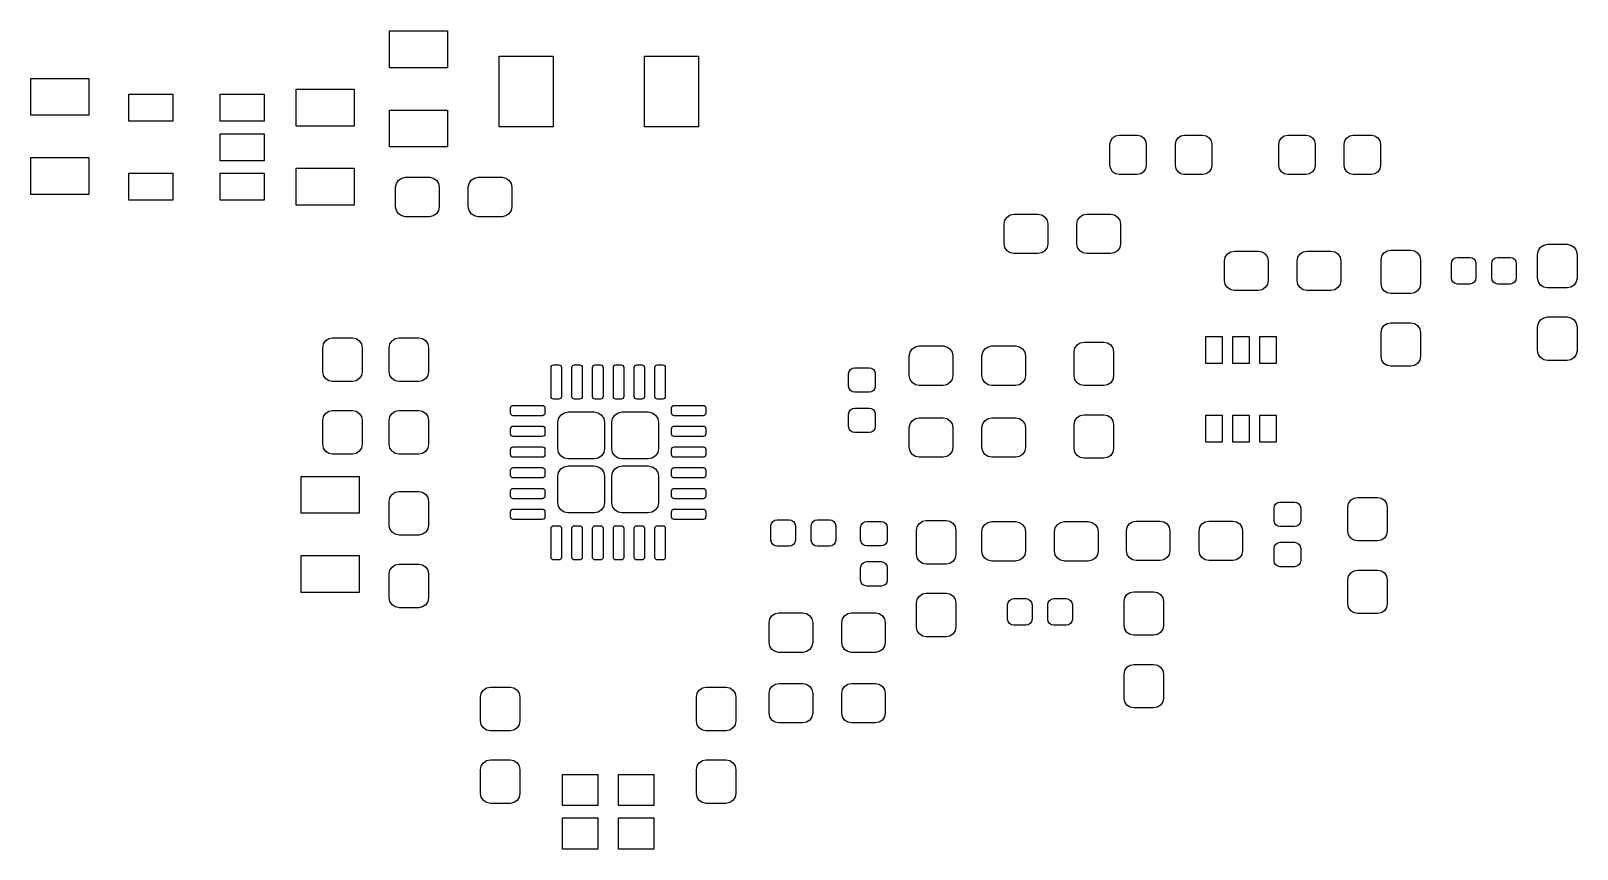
# Model space of a CAD drawing. Extents: x 5.35 to 6.82, y -5 to -4.22.
import ezdxf

# ---------------------------------------------------------------- set-up
doc = ezdxf.new("R2010")
doc.units = 0
doc.header["$MEASUREMENT"] = 0
doc.layers.add('BLACK', color=7, linetype='CONTINUOUS')

msp = doc.modelspace()

# ---------------------------------------------------------------- linework, layer by layer
at = {"layer": 'BLACK', "linetype": 'CONTINUOUS'}
for p, q in [((5.6925, -4.2575), (5.6925, -4.2225)), ((5.6925, -4.2225), (5.7475, -4.2225)), ((5.7475, -4.2225), (5.7475, -4.2575)), ((5.79661, -4.31346), (5.79661, -4.24654)), ((5.79661, -4.24654), (5.8478, -4.24654)), ((5.8478, -4.24654), (5.8478, -4.31346)), ((5.93441, -4.31346), (5.93441, -4.24654)), ((5.93441, -4.24654), (5.98559, -4.24654)), ((5.98559, -4.24654), (5.98559, -4.31346)), ((5.7475, -4.2575), (5.6925, -4.2575)), ((5.3525, -4.3025), (5.3525, -4.2675)), ((5.3525, -4.2675), (5.4075, -4.2675)), ((5.4075, -4.2675), (5.4075, -4.3025)), ((5.60392, -4.31276), (5.60392, -4.27776)), ((5.60392, -4.27776), (5.65892, -4.27776)), ((5.65892, -4.27776), (5.65892, -4.31276)), ((5.4452, -4.30815), (5.4452, -4.28256)), ((5.4452, -4.28256), (5.48693, -4.28256)), ((5.48693, -4.28256), (5.48693, -4.30815)), ((5.53181, -4.30815), (5.53181, -4.28256)), ((5.53181, -4.28256), (5.57354, -4.28256)), ((5.57354, -4.28256), (5.57354, -4.30815)), ((5.4075, -4.3025), (5.3525, -4.3025)), ((5.48693, -4.30815), (5.4452, -4.30815)), ((5.57354, -4.30815), (5.53181, -4.30815)), ((5.6925, -4.3325), (5.6925, -4.2975)), ((5.6925, -4.2975), (5.7475, -4.2975)), ((5.7475, -4.2975), (5.7475, -4.3325)), ((5.53181, -4.34555), (5.53181, -4.31996)), ((5.53181, -4.31996), (5.57354, -4.31996)), ((5.57354, -4.31996), (5.57354, -4.34555)), ((5.65892, -4.31276), (5.60392, -4.31276)), ((5.8478, -4.31346), (5.79661, -4.31346)), ((5.98559, -4.31346), (5.93441, -4.31346)), ((6.37642, -4.32662), (6.37829, -4.32382)), ((6.37829, -4.32382), (6.38108, -4.32195)), ((6.38108, -4.32195), (6.38438, -4.3213)), ((6.38438, -4.3213), (6.4016, -4.3213)), ((6.4016, -4.3213), (6.4049, -4.32195)), ((6.4049, -4.32195), (6.40769, -4.32382)), ((6.40769, -4.32382), (6.40956, -4.32662)), ((6.43843, -4.32662), (6.4403, -4.32382)), ((6.4403, -4.32382), (6.44309, -4.32195)), ((6.44309, -4.32195), (6.44639, -4.3213)), ((6.44639, -4.3213), (6.46361, -4.3213)), ((6.46361, -4.3213), (6.46691, -4.32195)), ((6.46691, -4.32195), (6.4697, -4.32382)), ((6.4697, -4.32382), (6.47157, -4.32662)), ((6.53642, -4.32662), (6.53829, -4.32382)), ((6.53829, -4.32382), (6.54108, -4.32195)), ((6.54108, -4.32195), (6.54438, -4.3213)), ((6.54438, -4.3213), (6.5616, -4.3213)), ((6.5616, -4.3213), (6.5649, -4.32195)), ((6.5649, -4.32195), (6.56769, -4.32382)), ((6.56769, -4.32382), (6.56956, -4.32662)), ((6.59843, -4.32662), (6.6003, -4.32382)), ((6.6003, -4.32382), (6.60309, -4.32195)), ((6.60309, -4.32195), (6.60639, -4.3213)), ((6.60639, -4.3213), (6.62361, -4.3213)), ((6.62361, -4.3213), (6.62691, -4.32195)), ((6.62691, -4.32195), (6.6297, -4.32382)), ((6.6297, -4.32382), (6.63157, -4.32662)), ((5.7475, -4.3325), (5.6925, -4.3325)), ((6.37577, -4.32991), (6.37642, -4.32662)), ((6.37577, -4.35009), (6.37577, -4.32991)), ((6.40956, -4.32662), (6.41022, -4.32991)), ((6.41022, -4.32991), (6.41022, -4.35009)), ((6.43778, -4.32991), (6.43843, -4.32662)), ((6.43778, -4.35009), (6.43778, -4.32991)), ((6.47157, -4.32662), (6.47222, -4.32991)), ((6.47222, -4.32991), (6.47222, -4.35009)), ((6.53577, -4.32991), (6.53642, -4.32662)), ((6.53577, -4.35009), (6.53577, -4.32991)), ((6.56956, -4.32662), (6.57022, -4.32991)), ((6.57022, -4.32991), (6.57022, -4.35009)), ((6.59778, -4.32991), (6.59843, -4.32662)), ((6.59778, -4.35009), (6.59778, -4.32991)), ((6.63157, -4.32662), (6.63222, -4.32991)), ((6.63222, -4.32991), (6.63222, -4.35009)), ((5.3525, -4.3775), (5.3525, -4.3425)), ((5.3525, -4.3425), (5.4075, -4.3425)), ((5.4075, -4.3425), (5.4075, -4.3775)), ((5.57354, -4.34555), (5.53181, -4.34555)), ((5.60392, -4.38776), (5.60392, -4.35276)), ((5.60392, -4.35276), (5.65892, -4.35276)), ((5.65892, -4.35276), (5.65892, -4.38776)), ((6.37642, -4.35338), (6.37577, -4.35009)), ((6.37829, -4.35618), (6.37642, -4.35338)), ((6.40956, -4.35338), (6.40769, -4.35618)), ((6.41022, -4.35009), (6.40956, -4.35338)), ((6.43843, -4.35338), (6.43778, -4.35009)), ((6.4403, -4.35618), (6.43843, -4.35338)), ((6.47157, -4.35338), (6.4697, -4.35618)), ((6.47222, -4.35009), (6.47157, -4.35338)), ((6.53642, -4.35338), (6.53577, -4.35009)), ((6.53829, -4.35618), (6.53642, -4.35338)), ((6.56956, -4.35338), (6.56769, -4.35618)), ((6.57022, -4.35009), (6.56956, -4.35338)), ((6.59843, -4.35338), (6.59778, -4.35009)), ((6.6003, -4.35618), (6.59843, -4.35338)), ((6.63157, -4.35338), (6.6297, -4.35618)), ((6.63222, -4.35009), (6.63157, -4.35338)), ((5.4452, -4.38295), (5.4452, -4.35736)), ((5.4452, -4.35736), (5.48693, -4.35736)), ((5.48693, -4.35736), (5.48693, -4.38295)), ((5.53181, -4.38295), (5.53181, -4.35736)), ((5.53181, -4.35736), (5.57354, -4.35736)), ((5.57354, -4.35736), (5.57354, -4.38295)), ((5.69835, -4.37065), (5.69906, -4.36707)), ((5.69906, -4.36707), (5.70109, -4.36404)), ((5.70109, -4.36404), (5.70412, -4.36201)), ((5.70412, -4.36201), (5.7077, -4.3613)), ((5.7077, -4.3613), (5.73033, -4.3613)), ((5.73033, -4.3613), (5.73391, -4.36201)), ((5.73391, -4.36201), (5.73695, -4.36404)), ((5.73695, -4.36404), (5.73897, -4.36707)), ((5.73897, -4.36707), (5.73969, -4.37065)), ((5.76724, -4.37065), (5.76796, -4.36707)), ((5.76796, -4.36707), (5.76998, -4.36404)), ((5.76998, -4.36404), (5.77302, -4.36201)), ((5.77302, -4.36201), (5.77659, -4.3613)), ((5.77659, -4.3613), (5.79923, -4.3613)), ((5.79923, -4.3613), (5.80281, -4.36201)), ((5.80281, -4.36201), (5.80584, -4.36404)), ((5.80584, -4.36404), (5.80787, -4.36707)), ((5.80787, -4.36707), (5.80858, -4.37065)), ((6.38108, -4.35805), (6.37829, -4.35618)), ((6.38438, -4.3587), (6.38108, -4.35805)), ((6.4016, -4.3587), (6.38438, -4.3587)), ((6.4049, -4.35805), (6.4016, -4.3587)), ((6.40769, -4.35618), (6.4049, -4.35805)), ((6.44309, -4.35805), (6.4403, -4.35618)), ((6.44639, -4.3587), (6.44309, -4.35805)), ((6.46361, -4.3587), (6.44639, -4.3587)), ((6.46691, -4.35805), (6.46361, -4.3587)), ((6.4697, -4.35618), (6.46691, -4.35805)), ((6.54108, -4.35805), (6.53829, -4.35618)), ((6.54438, -4.3587), (6.54108, -4.35805)), ((6.5616, -4.3587), (6.54438, -4.3587)), ((6.5649, -4.35805), (6.5616, -4.3587)), ((6.56769, -4.35618), (6.5649, -4.35805)), ((6.60309, -4.35805), (6.6003, -4.35618)), ((6.60639, -4.3587), (6.60309, -4.35805)), ((6.62361, -4.3587), (6.60639, -4.3587)), ((6.62691, -4.35805), (6.62361, -4.3587)), ((6.6297, -4.35618), (6.62691, -4.35805)), ((5.4075, -4.3775), (5.3525, -4.3775)), ((5.48693, -4.38295), (5.4452, -4.38295)), ((5.57354, -4.38295), (5.53181, -4.38295)), ((5.69835, -4.38935), (5.69835, -4.37065)), ((5.73969, -4.37065), (5.73969, -4.38935)), ((5.76724, -4.38935), (5.76724, -4.37065)), ((5.80858, -4.37065), (5.80858, -4.38935)), ((5.65892, -4.38776), (5.60392, -4.38776)), ((5.69906, -4.39293), (5.69835, -4.38935)), ((5.70109, -4.39596), (5.69906, -4.39293)), ((5.70412, -4.39799), (5.70109, -4.39596)), ((5.7077, -4.3987), (5.70412, -4.39799)), ((5.73391, -4.39799), (5.73033, -4.3987)), ((5.73695, -4.39596), (5.73391, -4.39799)), ((5.73897, -4.39293), (5.73695, -4.39596)), ((5.73969, -4.38935), (5.73897, -4.39293)), ((5.76796, -4.39293), (5.76724, -4.38935)), ((5.76998, -4.39596), (5.76796, -4.39293)), ((5.77302, -4.39799), (5.76998, -4.39596)), ((5.77659, -4.3987), (5.77302, -4.39799)), ((5.80281, -4.39799), (5.79923, -4.3987)), ((5.80584, -4.39596), (5.80281, -4.39799)), ((5.80787, -4.39293), (5.80584, -4.39596)), ((5.80858, -4.38935), (5.80787, -4.39293)), ((6.27817, -4.39904), (6.28121, -4.39701)), ((6.28121, -4.39701), (6.28478, -4.3963)), ((6.28478, -4.3963), (6.30742, -4.3963)), ((6.30742, -4.3963), (6.311, -4.39701)), ((6.311, -4.39701), (6.31403, -4.39904)), ((6.34707, -4.39904), (6.3501, -4.39701)), ((6.3501, -4.39701), (6.35368, -4.3963)), ((6.35368, -4.3963), (6.37632, -4.3963)), ((6.37632, -4.3963), (6.3799, -4.39701)), ((6.3799, -4.39701), (6.38293, -4.39904)), ((5.73033, -4.3987), (5.7077, -4.3987)), ((5.79923, -4.3987), (5.77659, -4.3987)), ((6.27543, -4.40565), (6.27614, -4.40207)), ((6.27543, -4.42435), (6.27543, -4.40565)), ((6.27614, -4.40207), (6.27817, -4.39904)), ((6.31403, -4.39904), (6.31606, -4.40207)), ((6.31606, -4.40207), (6.31677, -4.40565)), ((6.31677, -4.40565), (6.31677, -4.42435)), ((6.34433, -4.40565), (6.34504, -4.40207)), ((6.34433, -4.42435), (6.34433, -4.40565)), ((6.34504, -4.40207), (6.34707, -4.39904)), ((6.38293, -4.39904), (6.38496, -4.40207)), ((6.38496, -4.40207), (6.38567, -4.40565)), ((6.38567, -4.40565), (6.38567, -4.42435)), ((6.27614, -4.42793), (6.27543, -4.42435)), ((6.31677, -4.42435), (6.31606, -4.42793)), ((6.34504, -4.42793), (6.34433, -4.42435)), ((6.38567, -4.42435), (6.38496, -4.42793)), ((6.78201, -4.43065), (6.78404, -4.42762)), ((6.78404, -4.42762), (6.78707, -4.42559)), ((6.78707, -4.42559), (6.79065, -4.42488)), ((6.79065, -4.42488), (6.80935, -4.42488)), ((6.80935, -4.42488), (6.81293, -4.42559)), ((6.81293, -4.42559), (6.81596, -4.42762)), ((6.81596, -4.42762), (6.81799, -4.43065)), ((6.27817, -4.43096), (6.27614, -4.42793)), ((6.28121, -4.43299), (6.27817, -4.43096)), ((6.28478, -4.4337), (6.28121, -4.43299)), ((6.30742, -4.4337), (6.28478, -4.4337)), ((6.311, -4.43299), (6.30742, -4.4337)), ((6.31403, -4.43096), (6.311, -4.43299)), ((6.31606, -4.42793), (6.31403, -4.43096)), ((6.34707, -4.43096), (6.34504, -4.42793)), ((6.3501, -4.43299), (6.34707, -4.43096)), ((6.35368, -4.4337), (6.3501, -4.43299)), ((6.37632, -4.4337), (6.35368, -4.4337)), ((6.3799, -4.43299), (6.37632, -4.4337)), ((6.38293, -4.43096), (6.3799, -4.43299)), ((6.38496, -4.42793), (6.38293, -4.43096)), ((6.48443, -4.44065), (6.48514, -4.43707)), ((6.48443, -4.45935), (6.48443, -4.44065)), ((6.48514, -4.43707), (6.48717, -4.43404)), ((6.48717, -4.43404), (6.49021, -4.43201)), ((6.49021, -4.43201), (6.49378, -4.4313)), ((6.49378, -4.4313), (6.51642, -4.4313)), ((6.51642, -4.4313), (6.52, -4.43201)), ((6.52, -4.43201), (6.52303, -4.43404)), ((6.52303, -4.43404), (6.52506, -4.43707)), ((6.52506, -4.43707), (6.52577, -4.44065)), ((6.52577, -4.44065), (6.52577, -4.45935)), ((6.55333, -4.44065), (6.55404, -4.43707)), ((6.55333, -4.45935), (6.55333, -4.44065)), ((6.55404, -4.43707), (6.55607, -4.43404)), ((6.55607, -4.43404), (6.5591, -4.43201)), ((6.5591, -4.43201), (6.56268, -4.4313)), ((6.56268, -4.4313), (6.58532, -4.4313)), ((6.58532, -4.4313), (6.5889, -4.43201)), ((6.5889, -4.43201), (6.59193, -4.43404)), ((6.59193, -4.43404), (6.59396, -4.43707)), ((6.59396, -4.43707), (6.59467, -4.44065)), ((6.59467, -4.44065), (6.59467, -4.45935)), ((6.63286, -4.43967), (6.63357, -4.43609)), ((6.63286, -4.4623), (6.63286, -4.43967)), ((6.63357, -4.43609), (6.6356, -4.43305)), ((6.6356, -4.43305), (6.63863, -4.43103)), ((6.63863, -4.43103), (6.64221, -4.43031)), ((6.64221, -4.43031), (6.66091, -4.43031)), ((6.66091, -4.43031), (6.66449, -4.43103)), ((6.66449, -4.43103), (6.66752, -4.43305)), ((6.66752, -4.43305), (6.66955, -4.43609)), ((6.66955, -4.43609), (6.67026, -4.43967)), ((6.67026, -4.43967), (6.67026, -4.4623)), ((6.69959, -4.44321), (6.70003, -4.44099)), ((6.70003, -4.44099), (6.70129, -4.4391)), ((6.70129, -4.4391), (6.70318, -4.43784)), ((6.70318, -4.43784), (6.7054, -4.4374)), ((6.7054, -4.4374), (6.71701, -4.4374)), ((6.71701, -4.4374), (6.71923, -4.43784)), ((6.71923, -4.43784), (6.72112, -4.4391)), ((6.72112, -4.4391), (6.72238, -4.44099)), ((6.72238, -4.44099), (6.72282, -4.44321)), ((6.73778, -4.44321), (6.73822, -4.44099)), ((6.73822, -4.44099), (6.73948, -4.4391)), ((6.73948, -4.4391), (6.74136, -4.43784)), ((6.74136, -4.43784), (6.74359, -4.4374)), ((6.74359, -4.4374), (6.7552, -4.4374)), ((6.7552, -4.4374), (6.75742, -4.43784)), ((6.75742, -4.43784), (6.75931, -4.4391)), ((6.75931, -4.4391), (6.76057, -4.44099)), ((6.76057, -4.44099), (6.76101, -4.44321)), ((6.7813, -4.43423), (6.78201, -4.43065)), ((6.7813, -4.45687), (6.7813, -4.43423)), ((6.81799, -4.43065), (6.8187, -4.43423)), ((6.8187, -4.43423), (6.8187, -4.45687)), ((6.69959, -4.45679), (6.69959, -4.44321)), ((6.70003, -4.45901), (6.69959, -4.45679)), ((6.72282, -4.45679), (6.72238, -4.45901)), ((6.72282, -4.44321), (6.72282, -4.45679)), ((6.73778, -4.45679), (6.73778, -4.44321)), ((6.73822, -4.45901), (6.73778, -4.45679)), ((6.76101, -4.45679), (6.76057, -4.45901)), ((6.76101, -4.44321), (6.76101, -4.45679)), ((6.78201, -4.46045), (6.7813, -4.45687)), ((6.8187, -4.45687), (6.81799, -4.46045)), ((6.48514, -4.46293), (6.48443, -4.45935)), ((6.48717, -4.46596), (6.48514, -4.46293)), ((6.49021, -4.46799), (6.48717, -4.46596)), ((6.49378, -4.4687), (6.49021, -4.46799)), ((6.51642, -4.4687), (6.49378, -4.4687)), ((6.52, -4.46799), (6.51642, -4.4687)), ((6.52303, -4.46596), (6.52, -4.46799)), ((6.52506, -4.46293), (6.52303, -4.46596)), ((6.52577, -4.45935), (6.52506, -4.46293)), ((6.55404, -4.46293), (6.55333, -4.45935)), ((6.55607, -4.46596), (6.55404, -4.46293)), ((6.5591, -4.46799), (6.55607, -4.46596)), ((6.56268, -4.4687), (6.5591, -4.46799)), ((6.58532, -4.4687), (6.56268, -4.4687)), ((6.5889, -4.46799), (6.58532, -4.4687)), ((6.59193, -4.46596), (6.5889, -4.46799)), ((6.59396, -4.46293), (6.59193, -4.46596)), ((6.59467, -4.45935), (6.59396, -4.46293)), ((6.63357, -4.46588), (6.63286, -4.4623)), ((6.6356, -4.46891), (6.63357, -4.46588)), ((6.63863, -4.47094), (6.6356, -4.46891)), ((6.64221, -4.47165), (6.63863, -4.47094)), ((6.66091, -4.47165), (6.64221, -4.47165)), ((6.66449, -4.47094), (6.66091, -4.47165)), ((6.66752, -4.46891), (6.66449, -4.47094)), ((6.66955, -4.46588), (6.66752, -4.46891)), ((6.67026, -4.4623), (6.66955, -4.46588)), ((6.70129, -4.4609), (6.70003, -4.45901)), ((6.70318, -4.46216), (6.70129, -4.4609)), ((6.7054, -4.4626), (6.70318, -4.46216)), ((6.71701, -4.4626), (6.7054, -4.4626)), ((6.71923, -4.46216), (6.71701, -4.4626)), ((6.72112, -4.4609), (6.71923, -4.46216)), ((6.72238, -4.45901), (6.72112, -4.4609)), ((6.73948, -4.4609), (6.73822, -4.45901)), ((6.74136, -4.46216), (6.73948, -4.4609)), ((6.74359, -4.4626), (6.74136, -4.46216)), ((6.7552, -4.4626), (6.74359, -4.4626)), ((6.75742, -4.46216), (6.7552, -4.4626)), ((6.75931, -4.4609), (6.75742, -4.46216)), ((6.76057, -4.45901), (6.75931, -4.4609)), ((6.78404, -4.46348), (6.78201, -4.46045)), ((6.78707, -4.46551), (6.78404, -4.46348)), ((6.79065, -4.46622), (6.78707, -4.46551)), ((6.80935, -4.46622), (6.79065, -4.46622)), ((6.81293, -4.46551), (6.80935, -4.46622)), ((6.81596, -4.46348), (6.81293, -4.46551)), ((6.81799, -4.46045), (6.81596, -4.46348)), ((6.6356, -4.50195), (6.63863, -4.49992)), ((6.63863, -4.49992), (6.64221, -4.49921)), ((6.64221, -4.49921), (6.66091, -4.49921)), ((6.66091, -4.49921), (6.66449, -4.49992)), ((6.66449, -4.49992), (6.66752, -4.50195)), ((6.7813, -4.50313), (6.78201, -4.49955)), ((6.78201, -4.49955), (6.78404, -4.49652)), ((6.78404, -4.49652), (6.78707, -4.49449)), ((6.78707, -4.49449), (6.79065, -4.49378)), ((6.79065, -4.49378), (6.80935, -4.49378)), ((6.80935, -4.49378), (6.81293, -4.49449)), ((6.81293, -4.49449), (6.81596, -4.49652)), ((6.81596, -4.49652), (6.81799, -4.49955)), ((6.81799, -4.49955), (6.8187, -4.50313)), ((5.63199, -4.51636), (5.63502, -4.51433)), ((5.63502, -4.51433), (5.6386, -4.51362)), ((5.6386, -4.51362), (5.6573, -4.51362)), ((5.6573, -4.51362), (5.66088, -4.51433)), ((5.66088, -4.51433), (5.66391, -4.51636)), ((5.69498, -4.51636), (5.69802, -4.51433)), ((5.69802, -4.51433), (5.70159, -4.51362)), ((5.70159, -4.51362), (5.7203, -4.51362)), ((5.7203, -4.51362), (5.72387, -4.51433)), ((5.72387, -4.51433), (5.72691, -4.51636)), ((6.46654, -4.53783), (6.46654, -4.51224)), ((6.46654, -4.51224), (6.48228, -4.51224)), ((6.48228, -4.51224), (6.48228, -4.53783)), ((6.49213, -4.53783), (6.49213, -4.51224)), ((6.49213, -4.51224), (6.50787, -4.51224)), ((6.50787, -4.51224), (6.50787, -4.53783)), ((6.51772, -4.53783), (6.51772, -4.51224)), ((6.51772, -4.51224), (6.53346, -4.51224)), ((6.53346, -4.51224), (6.53346, -4.53783)), ((6.63286, -4.50856), (6.63357, -4.50498)), ((6.63286, -4.5312), (6.63286, -4.50856)), ((6.63357, -4.50498), (6.6356, -4.50195)), ((6.66752, -4.50195), (6.66955, -4.50498)), ((6.66955, -4.50498), (6.67026, -4.50856)), ((6.67026, -4.50856), (6.67026, -4.5312)), ((6.7813, -4.52577), (6.7813, -4.50313)), ((6.8187, -4.50313), (6.8187, -4.52577)), ((5.62925, -4.52297), (5.62996, -4.51939)), ((5.62925, -4.54561), (5.62925, -4.52297)), ((5.62996, -4.51939), (5.63199, -4.51636)), ((5.66391, -4.51636), (5.66594, -4.51939)), ((5.66594, -4.51939), (5.66665, -4.52297)), ((5.66665, -4.52297), (5.66665, -4.54561)), ((5.69224, -4.52297), (5.69296, -4.51939)), ((5.69224, -4.54561), (5.69224, -4.52297)), ((5.69296, -4.51939), (5.69498, -4.51636)), ((5.72691, -4.51636), (5.72893, -4.51939)), ((5.72893, -4.51939), (5.72965, -4.52297)), ((5.72965, -4.52297), (5.72965, -4.54561)), ((6.18543, -4.53065), (6.18614, -4.52707)), ((6.18614, -4.52707), (6.18817, -4.52404)), ((6.18817, -4.52404), (6.19121, -4.52201)), ((6.19121, -4.52201), (6.19478, -4.5213)), ((6.19478, -4.5213), (6.21742, -4.5213)), ((6.21742, -4.5213), (6.221, -4.52201)), ((6.221, -4.52201), (6.22403, -4.52404)), ((6.22403, -4.52404), (6.22606, -4.52707)), ((6.22606, -4.52707), (6.22677, -4.53065)), ((6.25433, -4.53065), (6.25504, -4.52707)), ((6.25504, -4.52707), (6.25707, -4.52404)), ((6.25707, -4.52404), (6.2601, -4.52201)), ((6.2601, -4.52201), (6.26368, -4.5213)), ((6.26368, -4.5213), (6.28632, -4.5213)), ((6.28632, -4.5213), (6.2899, -4.52201)), ((6.2899, -4.52201), (6.29293, -4.52404)), ((6.29293, -4.52404), (6.29496, -4.52707)), ((6.29496, -4.52707), (6.29567, -4.53065)), ((6.34185, -4.52691), (6.34256, -4.52333)), ((6.34185, -4.54955), (6.34185, -4.52691)), ((6.34256, -4.52333), (6.34459, -4.5203)), ((6.34459, -4.5203), (6.34762, -4.51827)), ((6.34762, -4.51827), (6.3512, -4.51756)), ((6.3512, -4.51756), (6.3699, -4.51756)), ((6.3699, -4.51756), (6.37348, -4.51827)), ((6.37348, -4.51827), (6.37651, -4.5203)), ((6.37651, -4.5203), (6.37854, -4.52333)), ((6.37854, -4.52333), (6.37925, -4.52691)), ((6.37925, -4.52691), (6.37925, -4.54955)), ((6.78201, -4.52935), (6.7813, -4.52577)), ((6.78404, -4.53238), (6.78201, -4.52935)), ((6.81799, -4.52935), (6.81596, -4.53238)), ((6.8187, -4.52577), (6.81799, -4.52935)), ((5.84579, -4.54167), (5.84597, -4.54073)), ((5.84579, -4.56923), (5.84579, -4.54167)), ((5.84597, -4.54073), (5.84651, -4.53993)), ((5.84651, -4.53993), (5.84731, -4.5394)), ((5.84731, -4.5394), (5.84825, -4.53921)), ((5.84825, -4.53921), (5.85317, -4.53921)), ((5.85317, -4.53921), (5.85411, -4.5394)), ((5.85411, -4.5394), (5.85491, -4.53993)), ((5.85491, -4.53993), (5.85544, -4.54073)), ((5.85544, -4.54073), (5.85563, -4.54167)), ((5.85563, -4.54167), (5.85563, -4.56923)), ((5.86547, -4.54167), (5.86566, -4.54073)), ((5.86547, -4.56923), (5.86547, -4.54167)), ((5.86566, -4.54073), (5.86619, -4.53993)), ((5.86619, -4.53993), (5.86699, -4.5394)), ((5.86699, -4.5394), (5.86793, -4.53921)), ((5.86793, -4.53921), (5.87285, -4.53921)), ((5.87285, -4.53921), (5.8738, -4.5394)), ((5.8738, -4.5394), (5.87459, -4.53993)), ((5.87459, -4.53993), (5.87513, -4.54073)), ((5.87513, -4.54073), (5.87531, -4.54167)), ((5.87531, -4.54167), (5.87531, -4.56923)), ((5.88516, -4.54167), (5.88534, -4.54073)), ((5.88516, -4.56923), (5.88516, -4.54167)), ((5.88534, -4.54073), (5.88588, -4.53993)), ((5.88588, -4.53993), (5.88668, -4.5394)), ((5.88668, -4.5394), (5.88762, -4.53921)), ((5.88762, -4.53921), (5.89254, -4.53921)), ((5.89254, -4.53921), (5.89348, -4.5394)), ((5.89348, -4.5394), (5.89428, -4.53993)), ((5.89428, -4.53993), (5.89481, -4.54073)), ((5.89481, -4.54073), (5.895, -4.54167)), ((5.895, -4.54167), (5.895, -4.56923)), ((5.90484, -4.54167), (5.90503, -4.54073)), ((5.90484, -4.56923), (5.90484, -4.54167)), ((5.90503, -4.54073), (5.90556, -4.53993)), ((5.90556, -4.53993), (5.90636, -4.5394)), ((5.90636, -4.5394), (5.9073, -4.53921)), ((5.9073, -4.53921), (5.91222, -4.53921)), ((5.91222, -4.53921), (5.91317, -4.5394)), ((5.91317, -4.5394), (5.91396, -4.53993)), ((5.91396, -4.53993), (5.9145, -4.54073)), ((5.9145, -4.54073), (5.91469, -4.54167)), ((5.91469, -4.54167), (5.91469, -4.56923)), ((5.92453, -4.54167), (5.92471, -4.54073)), ((5.92453, -4.56923), (5.92453, -4.54167)), ((5.92471, -4.54073), (5.92525, -4.53993)), ((5.92525, -4.53993), (5.92605, -4.5394)), ((5.92605, -4.5394), (5.92699, -4.53921)), ((5.92699, -4.53921), (5.93191, -4.53921)), ((5.93191, -4.53921), (5.93285, -4.5394)), ((5.93285, -4.5394), (5.93365, -4.53993)), ((5.93365, -4.53993), (5.93418, -4.54073)), ((5.93418, -4.54073), (5.93437, -4.54167)), ((5.93437, -4.54167), (5.93437, -4.56923)), ((5.94421, -4.54167), (5.9444, -4.54073)), ((5.94421, -4.56923), (5.94421, -4.54167)), ((5.9444, -4.54073), (5.94493, -4.53993)), ((5.94493, -4.53993), (5.94573, -4.5394)), ((5.94573, -4.5394), (5.94667, -4.53921)), ((5.94667, -4.53921), (5.95159, -4.53921)), ((5.95159, -4.53921), (5.95254, -4.5394)), ((5.95254, -4.5394), (5.95333, -4.53993)), ((5.95333, -4.53993), (5.95387, -4.54073)), ((5.95387, -4.54073), (5.95406, -4.54167)), ((5.95406, -4.54167), (5.95406, -4.56923)), ((6.12839, -4.54555), (6.12965, -4.54367)), ((6.12965, -4.54367), (6.13154, -4.54241)), ((6.13154, -4.54241), (6.13376, -4.54197)), ((6.13376, -4.54197), (6.14734, -4.54197)), ((6.14734, -4.54197), (6.14956, -4.54241)), ((6.14956, -4.54241), (6.15145, -4.54367)), ((6.15145, -4.54367), (6.15271, -4.54555)), ((6.18543, -4.54935), (6.18543, -4.53065)), ((6.22677, -4.53065), (6.22677, -4.54935)), ((6.25433, -4.54935), (6.25433, -4.53065)), ((6.29567, -4.53065), (6.29567, -4.54935)), ((6.48228, -4.53783), (6.46654, -4.53783)), ((6.50787, -4.53783), (6.49213, -4.53783)), ((6.53346, -4.53783), (6.51772, -4.53783)), ((6.63357, -4.53478), (6.63286, -4.5312)), ((6.6356, -4.53781), (6.63357, -4.53478)), ((6.63863, -4.53984), (6.6356, -4.53781)), ((6.64221, -4.54055), (6.63863, -4.53984)), ((6.66091, -4.54055), (6.64221, -4.54055)), ((6.66449, -4.53984), (6.66091, -4.54055)), ((6.66752, -4.53781), (6.66449, -4.53984)), ((6.66955, -4.53478), (6.66752, -4.53781)), ((6.67026, -4.5312), (6.66955, -4.53478)), ((6.78707, -4.53441), (6.78404, -4.53238)), ((6.79065, -4.53512), (6.78707, -4.53441)), ((6.80935, -4.53512), (6.79065, -4.53512)), ((6.81293, -4.53441), (6.80935, -4.53512)), ((6.81596, -4.53238), (6.81293, -4.53441)), ((5.62996, -4.54919), (5.62925, -4.54561)), ((5.63199, -4.55222), (5.62996, -4.54919)), ((5.63502, -4.55425), (5.63199, -4.55222)), ((5.6386, -4.55496), (5.63502, -4.55425)), ((5.6573, -4.55496), (5.6386, -4.55496)), ((5.66088, -4.55425), (5.6573, -4.55496)), ((5.66391, -4.55222), (5.66088, -4.55425)), ((5.66594, -4.54919), (5.66391, -4.55222)), ((5.66665, -4.54561), (5.66594, -4.54919)), ((5.69296, -4.54919), (5.69224, -4.54561)), ((5.69498, -4.55222), (5.69296, -4.54919)), ((5.69802, -4.55425), (5.69498, -4.55222)), ((5.70159, -4.55496), (5.69802, -4.55425)), ((5.7203, -4.55496), (5.70159, -4.55496)), ((5.72387, -4.55425), (5.7203, -4.55496)), ((5.72691, -4.55222), (5.72387, -4.55425)), ((5.72893, -4.54919), (5.72691, -4.55222)), ((5.72965, -4.54561), (5.72893, -4.54919)), ((6.12795, -4.54778), (6.12839, -4.54555)), ((6.12795, -4.55939), (6.12795, -4.54778)), ((6.12839, -4.56161), (6.12795, -4.55939)), ((6.15271, -4.54555), (6.15315, -4.54778)), ((6.15315, -4.55939), (6.15271, -4.56161)), ((6.15315, -4.54778), (6.15315, -4.55939)), ((6.18614, -4.55293), (6.18543, -4.54935)), ((6.18817, -4.55596), (6.18614, -4.55293)), ((6.19121, -4.55799), (6.18817, -4.55596)), ((6.19478, -4.5587), (6.19121, -4.55799)), ((6.21742, -4.5587), (6.19478, -4.5587)), ((6.221, -4.55799), (6.21742, -4.5587)), ((6.22403, -4.55596), (6.221, -4.55799)), ((6.22606, -4.55293), (6.22403, -4.55596)), ((6.22677, -4.54935), (6.22606, -4.55293)), ((6.25504, -4.55293), (6.25433, -4.54935)), ((6.25707, -4.55596), (6.25504, -4.55293)), ((6.2601, -4.55799), (6.25707, -4.55596)), ((6.26368, -4.5587), (6.2601, -4.55799)), ((6.28632, -4.5587), (6.26368, -4.5587)), ((6.2899, -4.55799), (6.28632, -4.5587)), ((6.29293, -4.55596), (6.2899, -4.55799)), ((6.29496, -4.55293), (6.29293, -4.55596)), ((6.29567, -4.54935), (6.29496, -4.55293)), ((6.34256, -4.55313), (6.34185, -4.54955)), ((6.34459, -4.55616), (6.34256, -4.55313)), ((6.34762, -4.55819), (6.34459, -4.55616)), ((6.3512, -4.5589), (6.34762, -4.55819)), ((6.3699, -4.5589), (6.3512, -4.5589)), ((6.37348, -4.55819), (6.3699, -4.5589)), ((6.37651, -4.55616), (6.37348, -4.55819)), ((6.37854, -4.55313), (6.37651, -4.55616)), ((6.37925, -4.54955), (6.37854, -4.55313)), ((5.84597, -4.57017), (5.84579, -4.56923)), ((5.84651, -4.57097), (5.84597, -4.57017)), ((5.84731, -4.57151), (5.84651, -4.57097)), ((5.84825, -4.57169), (5.84731, -4.57151)), ((5.85317, -4.57169), (5.84825, -4.57169)), ((5.85411, -4.57151), (5.85317, -4.57169)), ((5.85491, -4.57097), (5.85411, -4.57151)), ((5.85544, -4.57017), (5.85491, -4.57097)), ((5.85563, -4.56923), (5.85544, -4.57017)), ((5.86566, -4.57017), (5.86547, -4.56923)), ((5.86619, -4.57097), (5.86566, -4.57017)), ((5.86699, -4.57151), (5.86619, -4.57097)), ((5.86793, -4.57169), (5.86699, -4.57151)), ((5.87285, -4.57169), (5.86793, -4.57169)), ((5.8738, -4.57151), (5.87285, -4.57169)), ((5.87459, -4.57097), (5.8738, -4.57151)), ((5.87513, -4.57017), (5.87459, -4.57097)), ((5.87531, -4.56923), (5.87513, -4.57017)), ((5.88534, -4.57017), (5.88516, -4.56923)), ((5.88588, -4.57097), (5.88534, -4.57017)), ((5.88668, -4.57151), (5.88588, -4.57097)), ((5.88762, -4.57169), (5.88668, -4.57151)), ((5.89254, -4.57169), (5.88762, -4.57169)), ((5.89348, -4.57151), (5.89254, -4.57169)), ((5.89428, -4.57097), (5.89348, -4.57151)), ((5.89481, -4.57017), (5.89428, -4.57097)), ((5.895, -4.56923), (5.89481, -4.57017)), ((5.90503, -4.57017), (5.90484, -4.56923)), ((5.90556, -4.57097), (5.90503, -4.57017)), ((5.90636, -4.57151), (5.90556, -4.57097)), ((5.9073, -4.57169), (5.90636, -4.57151)), ((5.91222, -4.57169), (5.9073, -4.57169)), ((5.91317, -4.57151), (5.91222, -4.57169)), ((5.91396, -4.57097), (5.91317, -4.57151)), ((5.9145, -4.57017), (5.91396, -4.57097)), ((5.91469, -4.56923), (5.9145, -4.57017)), ((5.92471, -4.57017), (5.92453, -4.56923)), ((5.92525, -4.57097), (5.92471, -4.57017)), ((5.92605, -4.57151), (5.92525, -4.57097)), ((5.92699, -4.57169), (5.92605, -4.57151)), ((5.93191, -4.57169), (5.92699, -4.57169)), ((5.93285, -4.57151), (5.93191, -4.57169)), ((5.93365, -4.57097), (5.93285, -4.57151)), ((5.93418, -4.57017), (5.93365, -4.57097)), ((5.93437, -4.56923), (5.93418, -4.57017)), ((5.9444, -4.57017), (5.94421, -4.56923)), ((5.94493, -4.57097), (5.9444, -4.57017)), ((5.94573, -4.57151), (5.94493, -4.57097)), ((5.94667, -4.57169), (5.94573, -4.57151)), ((5.95159, -4.57169), (5.94667, -4.57169)), ((5.95254, -4.57151), (5.95159, -4.57169)), ((5.95333, -4.57097), (5.95254, -4.57151)), ((5.95387, -4.57017), (5.95333, -4.57097)), ((5.95406, -4.56923), (5.95387, -4.57017)), ((6.12965, -4.5635), (6.12839, -4.56161)), ((6.13154, -4.56475), (6.12965, -4.5635)), ((6.13376, -4.5652), (6.13154, -4.56475)), ((6.14734, -4.5652), (6.13376, -4.5652)), ((6.14956, -4.56475), (6.14734, -4.5652)), ((6.15145, -4.5635), (6.14956, -4.56475)), ((6.15271, -4.56161), (6.15145, -4.5635)), ((5.62925, -4.59187), (5.62996, -4.58829)), ((5.62996, -4.58829), (5.63199, -4.58526)), ((5.63199, -4.58526), (5.63502, -4.58323)), ((5.63502, -4.58323), (5.6386, -4.58252)), ((5.6386, -4.58252), (5.6573, -4.58252)), ((5.6573, -4.58252), (5.66088, -4.58323)), ((5.66088, -4.58323), (5.66391, -4.58526)), ((5.66391, -4.58526), (5.66594, -4.58829)), ((5.66594, -4.58829), (5.66665, -4.59187)), ((5.69224, -4.59187), (5.69296, -4.58829)), ((5.69296, -4.58829), (5.69498, -4.58526)), ((5.69498, -4.58526), (5.69802, -4.58323)), ((5.69802, -4.58323), (5.70159, -4.58252)), ((5.70159, -4.58252), (5.7203, -4.58252)), ((5.7203, -4.58252), (5.72387, -4.58323)), ((5.72387, -4.58323), (5.72691, -4.58526)), ((5.72691, -4.58526), (5.72893, -4.58829)), ((5.72893, -4.58829), (5.72965, -4.59187)), ((5.8074, -4.58006), (5.80759, -4.57912)), ((5.8074, -4.58498), (5.8074, -4.58006)), ((5.80759, -4.58592), (5.8074, -4.58498)), ((5.80759, -4.57912), (5.80812, -4.57832)), ((5.80812, -4.58672), (5.80759, -4.58592)), ((5.80812, -4.57832), (5.80892, -4.57779)), ((5.80892, -4.58725), (5.80812, -4.58672)), ((5.80892, -4.57779), (5.80986, -4.5776)), ((5.80986, -4.58744), (5.80892, -4.58725)), ((5.80986, -4.5776), (5.83742, -4.5776)), ((5.83742, -4.58744), (5.80986, -4.58744)), ((5.83742, -4.5776), (5.83836, -4.57779)), ((5.83836, -4.58725), (5.83742, -4.58744)), ((5.83836, -4.57779), (5.83916, -4.57832)), ((5.83916, -4.58672), (5.83836, -4.58725)), ((5.83916, -4.57832), (5.83969, -4.57912)), ((5.83969, -4.58592), (5.83916, -4.58672)), ((5.83969, -4.57912), (5.83988, -4.58006)), ((5.83988, -4.58498), (5.83969, -4.58592)), ((5.83988, -4.58006), (5.83988, -4.58498)), ((5.85284, -4.58997), (5.85497, -4.58678)), ((5.85497, -4.58678), (5.85816, -4.58465)), ((5.85816, -4.58465), (5.86193, -4.5839)), ((5.86193, -4.5839), (5.88673, -4.5839)), ((5.88673, -4.5839), (5.8905, -4.58465)), ((5.8905, -4.58465), (5.89369, -4.58678)), ((5.89369, -4.58678), (5.89583, -4.58997)), ((5.90402, -4.58997), (5.90615, -4.58678)), ((5.90615, -4.58678), (5.90934, -4.58465)), ((5.90934, -4.58465), (5.91311, -4.5839)), ((5.91311, -4.5839), (5.93791, -4.5839)), ((5.93791, -4.5839), (5.94168, -4.58465)), ((5.94168, -4.58465), (5.94487, -4.58678)), ((5.94487, -4.58678), (5.94701, -4.58997)), ((5.95996, -4.58006), (5.96015, -4.57912)), ((5.95996, -4.58498), (5.95996, -4.58006)), ((5.96015, -4.58592), (5.95996, -4.58498)), ((5.96015, -4.57912), (5.96068, -4.57832)), ((5.96068, -4.58672), (5.96015, -4.58592)), ((5.96068, -4.57832), (5.96148, -4.57779)), ((5.96148, -4.58725), (5.96068, -4.58672)), ((5.96148, -4.57779), (5.96242, -4.5776)), ((5.96242, -4.58744), (5.96148, -4.58725)), ((5.96242, -4.5776), (5.98998, -4.5776)), ((5.98998, -4.58744), (5.96242, -4.58744)), ((5.98998, -4.5776), (5.99092, -4.57779)), ((5.99092, -4.58725), (5.98998, -4.58744)), ((5.99092, -4.57779), (5.99172, -4.57832)), ((5.99172, -4.58672), (5.99092, -4.58725)), ((5.99172, -4.57832), (5.99225, -4.57912)), ((5.99225, -4.58592), (5.99172, -4.58672)), ((5.99225, -4.57912), (5.99244, -4.58006)), ((5.99244, -4.58498), (5.99225, -4.58592)), ((5.99244, -4.58006), (5.99244, -4.58498)), ((6.12795, -4.58596), (6.12839, -4.58374)), ((6.12795, -4.59758), (6.12795, -4.58596)), ((6.12839, -4.58374), (6.12965, -4.58186)), ((6.12965, -4.58186), (6.13154, -4.5806)), ((6.13154, -4.5806), (6.13376, -4.58016)), ((6.13376, -4.58016), (6.14734, -4.58016)), ((6.14734, -4.58016), (6.14956, -4.5806)), ((6.14956, -4.5806), (6.15145, -4.58186)), ((6.15145, -4.58186), (6.15271, -4.58374)), ((6.15271, -4.58374), (6.15315, -4.58596)), ((6.15315, -4.58596), (6.15315, -4.59758)), ((6.34256, -4.59223), (6.34459, -4.5892)), ((6.34459, -4.5892), (6.34762, -4.58717)), ((6.34762, -4.58717), (6.3512, -4.58646)), ((6.3512, -4.58646), (6.3699, -4.58646)), ((6.3699, -4.58646), (6.37348, -4.58717)), ((6.37348, -4.58717), (6.37651, -4.5892)), ((6.37651, -4.5892), (6.37854, -4.59223)), ((6.46654, -4.61264), (6.46654, -4.58705)), ((6.46654, -4.58705), (6.48228, -4.58705)), ((6.48228, -4.58705), (6.48228, -4.61264)), ((6.49213, -4.61264), (6.49213, -4.58705)), ((6.49213, -4.58705), (6.50787, -4.58705)), ((6.50787, -4.58705), (6.50787, -4.61264)), ((6.51772, -4.61264), (6.51772, -4.58705)), ((6.51772, -4.58705), (6.53346, -4.58705)), ((6.53346, -4.58705), (6.53346, -4.61264)), ((5.62925, -4.61451), (5.62925, -4.59187)), ((5.66665, -4.59187), (5.66665, -4.61451)), ((5.69224, -4.61451), (5.69224, -4.59187)), ((5.72965, -4.59187), (5.72965, -4.61451)), ((5.8074, -4.59974), (5.80759, -4.5988)), ((5.8074, -4.60467), (5.8074, -4.59974)), ((5.80759, -4.5988), (5.80812, -4.598)), ((5.80812, -4.598), (5.80892, -4.59747)), ((5.80892, -4.59747), (5.80986, -4.59728)), ((5.80986, -4.59728), (5.83742, -4.59728)), ((5.83742, -4.59728), (5.83836, -4.59747)), ((5.83836, -4.59747), (5.83916, -4.598)), ((5.83916, -4.598), (5.83969, -4.5988)), ((5.83969, -4.5988), (5.83988, -4.59974)), ((5.83988, -4.59974), (5.83988, -4.60467)), ((5.85209, -4.59374), (5.85284, -4.58997)), ((5.85209, -4.61854), (5.85209, -4.59374)), ((5.89583, -4.58997), (5.89657, -4.59374)), ((5.89657, -4.59374), (5.89657, -4.61854)), ((5.90327, -4.59374), (5.90402, -4.58997)), ((5.90327, -4.61854), (5.90327, -4.59374)), ((5.94701, -4.58997), (5.94776, -4.59374)), ((5.94776, -4.59374), (5.94776, -4.61854)), ((5.95996, -4.59974), (5.96015, -4.5988)), ((5.95996, -4.60467), (5.95996, -4.59974)), ((5.96015, -4.5988), (5.96068, -4.598)), ((5.96068, -4.598), (5.96148, -4.59747)), ((5.96148, -4.59747), (5.96242, -4.59728)), ((5.96242, -4.59728), (5.98998, -4.59728)), ((5.98998, -4.59728), (5.99092, -4.59747)), ((5.99092, -4.59747), (5.99172, -4.598)), ((5.99172, -4.598), (5.99225, -4.5988)), ((5.99225, -4.5988), (5.99244, -4.59974)), ((5.99244, -4.59974), (5.99244, -4.60467)), ((6.12839, -4.5998), (6.12795, -4.59758)), ((6.12965, -4.60168), (6.12839, -4.5998)), ((6.13154, -4.60294), (6.12965, -4.60168)), ((6.13376, -4.60339), (6.13154, -4.60294)), ((6.14734, -4.60339), (6.13376, -4.60339)), ((6.14956, -4.60294), (6.14734, -4.60339)), ((6.15145, -4.60168), (6.14956, -4.60294)), ((6.15271, -4.5998), (6.15145, -4.60168)), ((6.15315, -4.59758), (6.15271, -4.5998)), ((6.18543, -4.59876), (6.18614, -4.59518)), ((6.18543, -4.61746), (6.18543, -4.59876)), ((6.18614, -4.59518), (6.18817, -4.59215)), ((6.18817, -4.59215), (6.19121, -4.59012)), ((6.19121, -4.59012), (6.19478, -4.58941)), ((6.19478, -4.58941), (6.21742, -4.58941)), ((6.21742, -4.58941), (6.221, -4.59012)), ((6.221, -4.59012), (6.22403, -4.59215)), ((6.22403, -4.59215), (6.22606, -4.59518)), ((6.22606, -4.59518), (6.22677, -4.59876)), ((6.22677, -4.59876), (6.22677, -4.61746)), ((6.25433, -4.59876), (6.25504, -4.59518)), ((6.25433, -4.61746), (6.25433, -4.59876)), ((6.25504, -4.59518), (6.25707, -4.59215)), ((6.25707, -4.59215), (6.2601, -4.59012)), ((6.2601, -4.59012), (6.26368, -4.58941)), ((6.26368, -4.58941), (6.28632, -4.58941)), ((6.28632, -4.58941), (6.2899, -4.59012)), ((6.2899, -4.59012), (6.29293, -4.59215)), ((6.29293, -4.59215), (6.29496, -4.59518)), ((6.29496, -4.59518), (6.29567, -4.59876)), ((6.29567, -4.59876), (6.29567, -4.61746)), ((6.34185, -4.59581), (6.34256, -4.59223)), ((6.34185, -4.61844), (6.34185, -4.59581)), ((6.37854, -4.59223), (6.37925, -4.59581)), ((6.37925, -4.59581), (6.37925, -4.61844)), ((5.62996, -4.61809), (5.62925, -4.61451)), ((5.63199, -4.62112), (5.62996, -4.61809)), ((5.66594, -4.61809), (5.66391, -4.62112)), ((5.66665, -4.61451), (5.66594, -4.61809)), ((5.69296, -4.61809), (5.69224, -4.61451)), ((5.69498, -4.62112), (5.69296, -4.61809)), ((5.72893, -4.61809), (5.72691, -4.62112)), ((5.72965, -4.61451), (5.72893, -4.61809)), ((5.80759, -4.60561), (5.8074, -4.60467)), ((5.8074, -4.61943), (5.80759, -4.61849)), ((5.80812, -4.60641), (5.80759, -4.60561)), ((5.80759, -4.61849), (5.80812, -4.61769)), ((5.80892, -4.60694), (5.80812, -4.60641)), ((5.80812, -4.61769), (5.80892, -4.61716)), ((5.80986, -4.60713), (5.80892, -4.60694)), ((5.80892, -4.61716), (5.80986, -4.61697)), ((5.83742, -4.60713), (5.80986, -4.60713)), ((5.80986, -4.61697), (5.83742, -4.61697)), ((5.83836, -4.60694), (5.83742, -4.60713)), ((5.83742, -4.61697), (5.83836, -4.61716)), ((5.83916, -4.60641), (5.83836, -4.60694)), ((5.83836, -4.61716), (5.83916, -4.61769)), ((5.83969, -4.60561), (5.83916, -4.60641)), ((5.83916, -4.61769), (5.83969, -4.61849)), ((5.83988, -4.60467), (5.83969, -4.60561)), ((5.83969, -4.61849), (5.83988, -4.61943)), ((5.96015, -4.60561), (5.95996, -4.60467)), ((5.95996, -4.61943), (5.96015, -4.61849)), ((5.96068, -4.60641), (5.96015, -4.60561)), ((5.96015, -4.61849), (5.96068, -4.61769)), ((5.96148, -4.60694), (5.96068, -4.60641)), ((5.96068, -4.61769), (5.96148, -4.61716)), ((5.96242, -4.60713), (5.96148, -4.60694)), ((5.96148, -4.61716), (5.96242, -4.61697)), ((5.98998, -4.60713), (5.96242, -4.60713)), ((5.96242, -4.61697), (5.98998, -4.61697)), ((5.99092, -4.60694), (5.98998, -4.60713)), ((5.98998, -4.61697), (5.99092, -4.61716)), ((5.99172, -4.60641), (5.99092, -4.60694)), ((5.99092, -4.61716), (5.99172, -4.61769)), ((5.99225, -4.60561), (5.99172, -4.60641)), ((5.99172, -4.61769), (5.99225, -4.61849)), ((5.99244, -4.60467), (5.99225, -4.60561)), ((5.99225, -4.61849), (5.99244, -4.61943)), ((6.18614, -4.62104), (6.18543, -4.61746)), ((6.22677, -4.61746), (6.22606, -4.62104)), ((6.25504, -4.62104), (6.25433, -4.61746)), ((6.29567, -4.61746), (6.29496, -4.62104)), ((6.34256, -4.62202), (6.34185, -4.61844)), ((6.37925, -4.61844), (6.37854, -4.62202)), ((6.48228, -4.61264), (6.46654, -4.61264)), ((6.50787, -4.61264), (6.49213, -4.61264)), ((6.53346, -4.61264), (6.51772, -4.61264)), ((5.63502, -4.62315), (5.63199, -4.62112)), ((5.6386, -4.62386), (5.63502, -4.62315)), ((5.6573, -4.62386), (5.6386, -4.62386)), ((5.66088, -4.62315), (5.6573, -4.62386)), ((5.66391, -4.62112), (5.66088, -4.62315)), ((5.69802, -4.62315), (5.69498, -4.62112)), ((5.70159, -4.62386), (5.69802, -4.62315)), ((5.7203, -4.62386), (5.70159, -4.62386)), ((5.72387, -4.62315), (5.7203, -4.62386)), ((5.72691, -4.62112), (5.72387, -4.62315)), ((5.8074, -4.62435), (5.8074, -4.61943)), ((5.80759, -4.62529), (5.8074, -4.62435)), ((5.80812, -4.62609), (5.80759, -4.62529)), ((5.80892, -4.62662), (5.80812, -4.62609)), ((5.80986, -4.62681), (5.80892, -4.62662)), ((5.83742, -4.62681), (5.80986, -4.62681)), ((5.83836, -4.62662), (5.83742, -4.62681)), ((5.83916, -4.62609), (5.83836, -4.62662)), ((5.83969, -4.62529), (5.83916, -4.62609)), ((5.83988, -4.62435), (5.83969, -4.62529)), ((5.83988, -4.61943), (5.83988, -4.62435)), ((5.85284, -4.62231), (5.85209, -4.61854)), ((5.85497, -4.6255), (5.85284, -4.62231)), ((5.85816, -4.62764), (5.85497, -4.6255)), ((5.86193, -4.62839), (5.85816, -4.62764)), ((5.88673, -4.62839), (5.86193, -4.62839)), ((5.8905, -4.62764), (5.88673, -4.62839)), ((5.89369, -4.6255), (5.8905, -4.62764)), ((5.89583, -4.62231), (5.89369, -4.6255)), ((5.89657, -4.61854), (5.89583, -4.62231)), ((5.90402, -4.62231), (5.90327, -4.61854)), ((5.90615, -4.6255), (5.90402, -4.62231)), ((5.90934, -4.62764), (5.90615, -4.6255)), ((5.91311, -4.62839), (5.90934, -4.62764)), ((5.93791, -4.62839), (5.91311, -4.62839)), ((5.94168, -4.62764), (5.93791, -4.62839)), ((5.94487, -4.6255), (5.94168, -4.62764)), ((5.94701, -4.62231), (5.94487, -4.6255)), ((5.94776, -4.61854), (5.94701, -4.62231)), ((5.95996, -4.62435), (5.95996, -4.61943)), ((5.96015, -4.62529), (5.95996, -4.62435)), ((5.96068, -4.62609), (5.96015, -4.62529)), ((5.96148, -4.62662), (5.96068, -4.62609)), ((5.96242, -4.62681), (5.96148, -4.62662)), ((5.98998, -4.62681), (5.96242, -4.62681)), ((5.99092, -4.62662), (5.98998, -4.62681)), ((5.99172, -4.62609), (5.99092, -4.62662)), ((5.99225, -4.62529), (5.99172, -4.62609)), ((5.99244, -4.62435), (5.99225, -4.62529)), ((5.99244, -4.61943), (5.99244, -4.62435)), ((6.18817, -4.62407), (6.18614, -4.62104)), ((6.19121, -4.6261), (6.18817, -4.62407)), ((6.19478, -4.62681), (6.19121, -4.6261)), ((6.21742, -4.62681), (6.19478, -4.62681)), ((6.221, -4.6261), (6.21742, -4.62681)), ((6.22403, -4.62407), (6.221, -4.6261)), ((6.22606, -4.62104), (6.22403, -4.62407)), ((6.25707, -4.62407), (6.25504, -4.62104)), ((6.2601, -4.6261), (6.25707, -4.62407)), ((6.26368, -4.62681), (6.2601, -4.6261)), ((6.28632, -4.62681), (6.26368, -4.62681)), ((6.2899, -4.6261), (6.28632, -4.62681)), ((6.29293, -4.62407), (6.2899, -4.6261)), ((6.29496, -4.62104), (6.29293, -4.62407)), ((6.34459, -4.62506), (6.34256, -4.62202)), ((6.34762, -4.62708), (6.34459, -4.62506)), ((6.3512, -4.6278), (6.34762, -4.62708)), ((6.3699, -4.6278), (6.3512, -4.6278)), ((6.37348, -4.62708), (6.3699, -4.6278)), ((6.37651, -4.62506), (6.37348, -4.62708)), ((6.37854, -4.62202), (6.37651, -4.62506)), ((5.60864, -4.68), (5.60864, -4.645)), ((5.60864, -4.645), (5.66364, -4.645)), ((5.66364, -4.645), (5.66364, -4.68)), ((5.8074, -4.63911), (5.80759, -4.63817)), ((5.8074, -4.64404), (5.8074, -4.63911)), ((5.80759, -4.64498), (5.8074, -4.64404)), ((5.80759, -4.63817), (5.80812, -4.63737)), ((5.80812, -4.64578), (5.80759, -4.64498)), ((5.80812, -4.63737), (5.80892, -4.63684)), ((5.80892, -4.64631), (5.80812, -4.64578)), ((5.80892, -4.63684), (5.80986, -4.63665)), ((5.80986, -4.6465), (5.80892, -4.64631)), ((5.80986, -4.63665), (5.83742, -4.63665)), ((5.83742, -4.6465), (5.80986, -4.6465)), ((5.83742, -4.63665), (5.83836, -4.63684)), ((5.83836, -4.64631), (5.83742, -4.6465)), ((5.83836, -4.63684), (5.83916, -4.63737)), ((5.83916, -4.64578), (5.83836, -4.64631)), ((5.83916, -4.63737), (5.83969, -4.63817)), ((5.83969, -4.64498), (5.83916, -4.64578)), ((5.83969, -4.63817), (5.83988, -4.63911)), ((5.83988, -4.64404), (5.83969, -4.64498)), ((5.83988, -4.63911), (5.83988, -4.64404)), ((5.85209, -4.64492), (5.85284, -4.64115)), ((5.85209, -4.66972), (5.85209, -4.64492)), ((5.85284, -4.64115), (5.85497, -4.63796)), ((5.85497, -4.63796), (5.85816, -4.63583)), ((5.85816, -4.63583), (5.86193, -4.63508)), ((5.86193, -4.63508), (5.88673, -4.63508)), ((5.88673, -4.63508), (5.8905, -4.63583)), ((5.8905, -4.63583), (5.89369, -4.63796)), ((5.89369, -4.63796), (5.89583, -4.64115)), ((5.89583, -4.64115), (5.89657, -4.64492)), ((5.89657, -4.64492), (5.89657, -4.66972)), ((5.90327, -4.64492), (5.90402, -4.64115)), ((5.90327, -4.66972), (5.90327, -4.64492)), ((5.90402, -4.64115), (5.90615, -4.63796)), ((5.90615, -4.63796), (5.90934, -4.63583)), ((5.90934, -4.63583), (5.91311, -4.63508)), ((5.91311, -4.63508), (5.93791, -4.63508)), ((5.93791, -4.63508), (5.94168, -4.63583)), ((5.94168, -4.63583), (5.94487, -4.63796)), ((5.94487, -4.63796), (5.94701, -4.64115)), ((5.94701, -4.64115), (5.94776, -4.64492)), ((5.94776, -4.64492), (5.94776, -4.66972)), ((5.95996, -4.63911), (5.96015, -4.63817)), ((5.95996, -4.64404), (5.95996, -4.63911)), ((5.96015, -4.64498), (5.95996, -4.64404)), ((5.96015, -4.63817), (5.96068, -4.63737)), ((5.96068, -4.64578), (5.96015, -4.64498)), ((5.96068, -4.63737), (5.96148, -4.63684)), ((5.96148, -4.64631), (5.96068, -4.64578)), ((5.96148, -4.63684), (5.96242, -4.63665)), ((5.96242, -4.6465), (5.96148, -4.64631)), ((5.96242, -4.63665), (5.98998, -4.63665)), ((5.98998, -4.6465), (5.96242, -4.6465)), ((5.98998, -4.63665), (5.99092, -4.63684)), ((5.99092, -4.64631), (5.98998, -4.6465)), ((5.99092, -4.63684), (5.99172, -4.63737)), ((5.99172, -4.64578), (5.99092, -4.64631)), ((5.99172, -4.63737), (5.99225, -4.63817)), ((5.99225, -4.64498), (5.99172, -4.64578)), ((5.99225, -4.63817), (5.99244, -4.63911)), ((5.99244, -4.64404), (5.99225, -4.64498)), ((5.99244, -4.63911), (5.99244, -4.64404)), ((5.69296, -4.66506), (5.69498, -4.66203)), ((5.69498, -4.66203), (5.69802, -4.66)), ((5.69802, -4.66), (5.70159, -4.65929)), ((5.70159, -4.65929), (5.7203, -4.65929)), ((5.7203, -4.65929), (5.72387, -4.66)), ((5.72387, -4.66), (5.72691, -4.66203)), ((5.72691, -4.66203), (5.72893, -4.66506)), ((5.8074, -4.6588), (5.80759, -4.65786)), ((5.8074, -4.66372), (5.8074, -4.6588)), ((5.80759, -4.65786), (5.80812, -4.65706)), ((5.80812, -4.65706), (5.80892, -4.65653)), ((5.80892, -4.65653), (5.80986, -4.65634)), ((5.80986, -4.65634), (5.83742, -4.65634)), ((5.83742, -4.65634), (5.83836, -4.65653)), ((5.83836, -4.65653), (5.83916, -4.65706)), ((5.83916, -4.65706), (5.83969, -4.65786)), ((5.83969, -4.65786), (5.83988, -4.6588)), ((5.83988, -4.6588), (5.83988, -4.66372)), ((5.95996, -4.6588), (5.96015, -4.65786)), ((5.95996, -4.66372), (5.95996, -4.6588)), ((5.96015, -4.65786), (5.96068, -4.65706)), ((5.96068, -4.65706), (5.96148, -4.65653)), ((5.96148, -4.65653), (5.96242, -4.65634)), ((5.96242, -4.65634), (5.98998, -4.65634)), ((5.98998, -4.65634), (5.99092, -4.65653)), ((5.99092, -4.65653), (5.99172, -4.65706)), ((5.99172, -4.65706), (5.99225, -4.65786)), ((5.99225, -4.65786), (5.99244, -4.6588)), ((5.99244, -4.6588), (5.99244, -4.66372)), ((5.69224, -4.66864), (5.69296, -4.66506)), ((5.69224, -4.69128), (5.69224, -4.66864)), ((5.72893, -4.66506), (5.72965, -4.66864)), ((5.72965, -4.66864), (5.72965, -4.69128)), ((5.80759, -4.66466), (5.8074, -4.66372)), ((5.80812, -4.66546), (5.80759, -4.66466)), ((5.80759, -4.67754), (5.80812, -4.67674)), ((5.80892, -4.66599), (5.80812, -4.66546)), ((5.80812, -4.67674), (5.80892, -4.67621)), ((5.80986, -4.66618), (5.80892, -4.66599)), ((5.80892, -4.67621), (5.80986, -4.67602)), ((5.83742, -4.66618), (5.80986, -4.66618)), ((5.80986, -4.67602), (5.83742, -4.67602)), ((5.83836, -4.66599), (5.83742, -4.66618)), ((5.83742, -4.67602), (5.83836, -4.67621)), ((5.83916, -4.66546), (5.83836, -4.66599)), ((5.83836, -4.67621), (5.83916, -4.67674)), ((5.83969, -4.66466), (5.83916, -4.66546)), ((5.83916, -4.67674), (5.83969, -4.67754)), ((5.83988, -4.66372), (5.83969, -4.66466)), ((5.85284, -4.67349), (5.85209, -4.66972)), ((5.85497, -4.67668), (5.85284, -4.67349)), ((5.85816, -4.67882), (5.85497, -4.67668)), ((5.89369, -4.67668), (5.8905, -4.67882)), ((5.89583, -4.67349), (5.89369, -4.67668)), ((5.89657, -4.66972), (5.89583, -4.67349)), ((5.90402, -4.67349), (5.90327, -4.66972)), ((5.90615, -4.67668), (5.90402, -4.67349)), ((5.90934, -4.67882), (5.90615, -4.67668)), ((5.94487, -4.67668), (5.94168, -4.67882)), ((5.94701, -4.67349), (5.94487, -4.67668)), ((5.94776, -4.66972), (5.94701, -4.67349)), ((5.96015, -4.66466), (5.95996, -4.66372)), ((5.96068, -4.66546), (5.96015, -4.66466)), ((5.96015, -4.67754), (5.96068, -4.67674)), ((5.96148, -4.66599), (5.96068, -4.66546)), ((5.96068, -4.67674), (5.96148, -4.67621)), ((5.96242, -4.66618), (5.96148, -4.66599)), ((5.96148, -4.67621), (5.96242, -4.67602)), ((5.98998, -4.66618), (5.96242, -4.66618)), ((5.96242, -4.67602), (5.98998, -4.67602)), ((5.99092, -4.66599), (5.98998, -4.66618)), ((5.98998, -4.67602), (5.99092, -4.67621)), ((5.99172, -4.66546), (5.99092, -4.66599)), ((5.99092, -4.67621), (5.99172, -4.67674)), ((5.99225, -4.66466), (5.99172, -4.66546)), ((5.99172, -4.67674), (5.99225, -4.67754)), ((5.99244, -4.66372), (5.99225, -4.66466)), ((6.5314, -4.6751), (6.53184, -4.67288)), ((6.5314, -4.68671), (6.5314, -4.6751)), ((6.53184, -4.67288), (6.5331, -4.67099)), ((6.5331, -4.67099), (6.53499, -4.66973)), ((6.53499, -4.66973), (6.53721, -4.66929)), ((6.53721, -4.66929), (6.55079, -4.66929)), ((6.55079, -4.66929), (6.55301, -4.66973)), ((6.55301, -4.66973), (6.5549, -4.67099)), ((6.5549, -4.67099), (6.55616, -4.67288)), ((6.55616, -4.67288), (6.5566, -4.6751)), ((6.5566, -4.6751), (6.5566, -4.68671)), ((6.6013, -4.67423), (6.60201, -4.67065)), ((6.6013, -4.69687), (6.6013, -4.67423)), ((6.60201, -4.67065), (6.60404, -4.66762)), ((6.60404, -4.66762), (6.60707, -4.66559)), ((6.60707, -4.66559), (6.61065, -4.66488)), ((6.61065, -4.66488), (6.62935, -4.66488)), ((6.62935, -4.66488), (6.63293, -4.66559)), ((6.63293, -4.66559), (6.63596, -4.66762)), ((6.63596, -4.66762), (6.63799, -4.67065)), ((6.63799, -4.67065), (6.6387, -4.67423)), ((6.6387, -4.67423), (6.6387, -4.69687)), ((5.66364, -4.68), (5.60864, -4.68)), ((5.69296, -4.69486), (5.69224, -4.69128)), ((5.72965, -4.69128), (5.72893, -4.69486)), ((5.8074, -4.67848), (5.80759, -4.67754)), ((5.8074, -4.68341), (5.8074, -4.67848)), ((5.80759, -4.68435), (5.8074, -4.68341)), ((5.80812, -4.68515), (5.80759, -4.68435)), ((5.80892, -4.68568), (5.80812, -4.68515)), ((5.80986, -4.68587), (5.80892, -4.68568)), ((5.83742, -4.68587), (5.80986, -4.68587)), ((5.83836, -4.68568), (5.83742, -4.68587)), ((5.83916, -4.68515), (5.83836, -4.68568)), ((5.83969, -4.68435), (5.83916, -4.68515)), ((5.83969, -4.67754), (5.83988, -4.67848)), ((5.83988, -4.68341), (5.83969, -4.68435)), ((5.83988, -4.67848), (5.83988, -4.68341)), ((5.84731, -4.69196), (5.84825, -4.69177)), ((5.84825, -4.69177), (5.85317, -4.69177)), ((5.85317, -4.69177), (5.85411, -4.69196)), ((5.86193, -4.67957), (5.85816, -4.67882)), ((5.88673, -4.67957), (5.86193, -4.67957)), ((5.86699, -4.69196), (5.86793, -4.69177)), ((5.86793, -4.69177), (5.87285, -4.69177)), ((5.87285, -4.69177), (5.8738, -4.69196)), ((5.88668, -4.69196), (5.88762, -4.69177)), ((5.8905, -4.67882), (5.88673, -4.67957)), ((5.88762, -4.69177), (5.89254, -4.69177)), ((5.89254, -4.69177), (5.89348, -4.69196)), ((5.90636, -4.69196), (5.9073, -4.69177)), ((5.9073, -4.69177), (5.91222, -4.69177)), ((5.91311, -4.67957), (5.90934, -4.67882)), ((5.91222, -4.69177), (5.91317, -4.69196)), ((5.93791, -4.67957), (5.91311, -4.67957)), ((5.92605, -4.69196), (5.92699, -4.69177)), ((5.92699, -4.69177), (5.93191, -4.69177)), ((5.93191, -4.69177), (5.93285, -4.69196)), ((5.94168, -4.67882), (5.93791, -4.67957)), ((5.94573, -4.69196), (5.94667, -4.69177)), ((5.94667, -4.69177), (5.95159, -4.69177)), ((5.95159, -4.69177), (5.95254, -4.69196)), ((5.95996, -4.67848), (5.96015, -4.67754)), ((5.95996, -4.68341), (5.95996, -4.67848)), ((5.96015, -4.68435), (5.95996, -4.68341)), ((5.96068, -4.68515), (5.96015, -4.68435)), ((5.96148, -4.68568), (5.96068, -4.68515)), ((5.96242, -4.68587), (5.96148, -4.68568)), ((5.98998, -4.68587), (5.96242, -4.68587)), ((5.99092, -4.68568), (5.98998, -4.68587)), ((5.99172, -4.68515), (5.99092, -4.68568)), ((5.99225, -4.68435), (5.99172, -4.68515)), ((5.99225, -4.67754), (5.99244, -4.67848)), ((5.99244, -4.68341), (5.99225, -4.68435)), ((5.99244, -4.67848), (5.99244, -4.68341)), ((6.05425, -4.69187), (6.05469, -4.68965)), ((6.05469, -4.68965), (6.05595, -4.68776)), ((6.05595, -4.68776), (6.05784, -4.68651)), ((6.05784, -4.68651), (6.06006, -4.68606)), ((6.06006, -4.68606), (6.07167, -4.68606)), ((6.07167, -4.68606), (6.0739, -4.68651)), ((6.0739, -4.68651), (6.07578, -4.68776)), ((6.07578, -4.68776), (6.07704, -4.68965)), ((6.07704, -4.68965), (6.07748, -4.69187)), ((6.09244, -4.69187), (6.09288, -4.68965)), ((6.09288, -4.68965), (6.09414, -4.68776)), ((6.09414, -4.68776), (6.09603, -4.68651)), ((6.09603, -4.68651), (6.09825, -4.68606)), ((6.09825, -4.68606), (6.10986, -4.68606)), ((6.10986, -4.68606), (6.11208, -4.68651)), ((6.11208, -4.68651), (6.11397, -4.68776)), ((6.11397, -4.68776), (6.11523, -4.68965)), ((6.11523, -4.68965), (6.11567, -4.69187)), ((6.13929, -4.69344), (6.13973, -4.69122)), ((6.13973, -4.69122), (6.14099, -4.68934)), ((6.14099, -4.68934), (6.14288, -4.68808)), ((6.14288, -4.68808), (6.1451, -4.68764)), ((6.1451, -4.68764), (6.15868, -4.68764)), ((6.15868, -4.68764), (6.1609, -4.68808)), ((6.1609, -4.68808), (6.16279, -4.68934)), ((6.16279, -4.68934), (6.16405, -4.69122)), ((6.16405, -4.69122), (6.16449, -4.69344)), ((6.19296, -4.69262), (6.19498, -4.68959)), ((6.19498, -4.68959), (6.19802, -4.68756)), ((6.19802, -4.68756), (6.20159, -4.68685)), ((6.20159, -4.68685), (6.2203, -4.68685)), ((6.2203, -4.68685), (6.22387, -4.68756)), ((6.22387, -4.68756), (6.22691, -4.68959)), ((6.22691, -4.68959), (6.22893, -4.69262)), ((6.25496, -4.69361), (6.25699, -4.69057)), ((6.25699, -4.69057), (6.26002, -4.68855)), ((6.26002, -4.68855), (6.2636, -4.68783)), ((6.2636, -4.68783), (6.28624, -4.68783)), ((6.28624, -4.68783), (6.28982, -4.68855)), ((6.28982, -4.68855), (6.29285, -4.69057)), ((6.29285, -4.69057), (6.29488, -4.69361)), ((6.32386, -4.69361), (6.32589, -4.69057)), ((6.32589, -4.69057), (6.32892, -4.68855)), ((6.32892, -4.68855), (6.3325, -4.68783)), ((6.3325, -4.68783), (6.35514, -4.68783)), ((6.35514, -4.68783), (6.35872, -4.68855)), ((6.35872, -4.68855), (6.36175, -4.69057)), ((6.36175, -4.69057), (6.36378, -4.69361)), ((6.39204, -4.69307), (6.39407, -4.69004)), ((6.39407, -4.69004), (6.3971, -4.68801)), ((6.3971, -4.68801), (6.40068, -4.6873)), ((6.40068, -4.6873), (6.42332, -4.6873)), ((6.42332, -4.6873), (6.4269, -4.68801)), ((6.4269, -4.68801), (6.42993, -4.69004)), ((6.42993, -4.69004), (6.43196, -4.69307)), ((6.46094, -4.69307), (6.46297, -4.69004)), ((6.46297, -4.69004), (6.466, -4.68801)), ((6.466, -4.68801), (6.46958, -4.6873)), ((6.46958, -4.6873), (6.49222, -4.6873)), ((6.49222, -4.6873), (6.49579, -4.68801)), ((6.49579, -4.68801), (6.49883, -4.69004)), ((6.49883, -4.69004), (6.50086, -4.69307)), ((6.53184, -4.68893), (6.5314, -4.68671)), ((6.5331, -4.69082), (6.53184, -4.68893)), ((6.53499, -4.69208), (6.5331, -4.69082)), ((6.5549, -4.69082), (6.55301, -4.69208)), ((6.55616, -4.68893), (6.5549, -4.69082)), ((6.5566, -4.68671), (6.55616, -4.68893)), ((5.69498, -4.69789), (5.69296, -4.69486)), ((5.69802, -4.69992), (5.69498, -4.69789)), ((5.70159, -4.70063), (5.69802, -4.69992)), ((5.7203, -4.70063), (5.70159, -4.70063)), ((5.72387, -4.69992), (5.7203, -4.70063)), ((5.72691, -4.69789), (5.72387, -4.69992)), ((5.72893, -4.69486), (5.72691, -4.69789)), ((5.84579, -4.69423), (5.84597, -4.69329)), ((5.84579, -4.72179), (5.84579, -4.69423)), ((5.84597, -4.69329), (5.84651, -4.69249)), ((5.84651, -4.69249), (5.84731, -4.69196)), ((5.85411, -4.69196), (5.85491, -4.69249)), ((5.85491, -4.69249), (5.85544, -4.69329)), ((5.85544, -4.69329), (5.85563, -4.69423)), ((5.85563, -4.69423), (5.85563, -4.72179)), ((5.86547, -4.69423), (5.86566, -4.69329)), ((5.86547, -4.72179), (5.86547, -4.69423)), ((5.86566, -4.69329), (5.86619, -4.69249)), ((5.86619, -4.69249), (5.86699, -4.69196)), ((5.8738, -4.69196), (5.87459, -4.69249)), ((5.87459, -4.69249), (5.87513, -4.69329)), ((5.87513, -4.69329), (5.87531, -4.69423)), ((5.87531, -4.69423), (5.87531, -4.72179)), ((5.88516, -4.69423), (5.88534, -4.69329)), ((5.88516, -4.72179), (5.88516, -4.69423)), ((5.88534, -4.69329), (5.88588, -4.69249)), ((5.88588, -4.69249), (5.88668, -4.69196)), ((5.89348, -4.69196), (5.89428, -4.69249)), ((5.89428, -4.69249), (5.89481, -4.69329)), ((5.89481, -4.69329), (5.895, -4.69423)), ((5.895, -4.69423), (5.895, -4.72179)), ((5.90484, -4.69423), (5.90503, -4.69329)), ((5.90484, -4.72179), (5.90484, -4.69423)), ((5.90503, -4.69329), (5.90556, -4.69249)), ((5.90556, -4.69249), (5.90636, -4.69196)), ((5.91317, -4.69196), (5.91396, -4.69249)), ((5.91396, -4.69249), (5.9145, -4.69329)), ((5.9145, -4.69329), (5.91469, -4.69423)), ((5.91469, -4.69423), (5.91469, -4.72179)), ((5.92453, -4.69423), (5.92471, -4.69329)), ((5.92453, -4.72179), (5.92453, -4.69423)), ((5.92471, -4.69329), (5.92525, -4.69249)), ((5.92525, -4.69249), (5.92605, -4.69196)), ((5.93285, -4.69196), (5.93365, -4.69249)), ((5.93365, -4.69249), (5.93418, -4.69329)), ((5.93418, -4.69329), (5.93437, -4.69423)), ((5.93437, -4.69423), (5.93437, -4.72179)), ((5.94421, -4.69423), (5.9444, -4.69329)), ((5.94421, -4.72179), (5.94421, -4.69423)), ((5.9444, -4.69329), (5.94493, -4.69249)), ((5.94493, -4.69249), (5.94573, -4.69196)), ((5.95254, -4.69196), (5.95333, -4.69249)), ((5.95333, -4.69249), (5.95387, -4.69329)), ((5.95387, -4.69329), (5.95406, -4.69423)), ((5.95406, -4.69423), (5.95406, -4.72179)), ((6.05425, -4.70545), (6.05425, -4.69187)), ((6.05469, -4.70768), (6.05425, -4.70545)), ((6.07748, -4.70545), (6.07704, -4.70768)), ((6.07748, -4.69187), (6.07748, -4.70545)), ((6.09244, -4.70545), (6.09244, -4.69187)), ((6.09288, -4.70768), (6.09244, -4.70545)), ((6.11567, -4.70545), (6.11523, -4.70768)), ((6.11567, -4.69187), (6.11567, -4.70545)), ((6.13929, -4.70506), (6.13929, -4.69344)), ((6.13973, -4.70728), (6.13929, -4.70506)), ((6.16449, -4.70506), (6.16405, -4.70728)), ((6.16449, -4.69344), (6.16449, -4.70506)), ((6.19224, -4.6962), (6.19296, -4.69262)), ((6.19224, -4.71884), (6.19224, -4.6962)), ((6.22893, -4.69262), (6.22965, -4.6962)), ((6.22965, -4.6962), (6.22965, -4.71884)), ((6.25425, -4.69719), (6.25496, -4.69361)), ((6.25425, -4.71589), (6.25425, -4.69719)), ((6.29488, -4.69361), (6.29559, -4.69719)), ((6.29559, -4.69719), (6.29559, -4.71589)), ((6.32315, -4.69719), (6.32386, -4.69361)), ((6.32315, -4.71589), (6.32315, -4.69719)), ((6.36378, -4.69361), (6.36449, -4.69719)), ((6.36449, -4.69719), (6.36449, -4.71589)), ((6.39133, -4.69665), (6.39204, -4.69307)), ((6.39133, -4.71535), (6.39133, -4.69665)), ((6.43196, -4.69307), (6.43267, -4.69665)), ((6.43267, -4.69665), (6.43267, -4.71535)), ((6.46023, -4.69665), (6.46094, -4.69307)), ((6.46023, -4.71535), (6.46023, -4.69665)), ((6.50086, -4.69307), (6.50157, -4.69665)), ((6.50157, -4.69665), (6.50157, -4.71535)), ((6.53721, -4.69252), (6.53499, -4.69208)), ((6.55079, -4.69252), (6.53721, -4.69252)), ((6.55301, -4.69208), (6.55079, -4.69252)), ((6.60201, -4.70045), (6.6013, -4.69687)), ((6.60404, -4.70348), (6.60201, -4.70045)), ((6.60707, -4.70551), (6.60404, -4.70348)), ((6.61065, -4.70622), (6.60707, -4.70551)), ((6.62935, -4.70622), (6.61065, -4.70622)), ((6.63293, -4.70551), (6.62935, -4.70622)), ((6.63596, -4.70348), (6.63293, -4.70551)), ((6.63799, -4.70045), (6.63596, -4.70348)), ((6.6387, -4.69687), (6.63799, -4.70045)), ((5.60864, -4.755), (5.60864, -4.72)), ((5.60864, -4.72), (5.66364, -4.72)), ((5.66364, -4.72), (5.66364, -4.755)), ((6.05595, -4.70956), (6.05469, -4.70768)), ((6.05784, -4.71082), (6.05595, -4.70956)), ((6.06006, -4.71126), (6.05784, -4.71082)), ((6.07167, -4.71126), (6.06006, -4.71126)), ((6.0739, -4.71082), (6.07167, -4.71126)), ((6.07578, -4.70956), (6.0739, -4.71082)), ((6.07704, -4.70768), (6.07578, -4.70956)), ((6.09414, -4.70956), (6.09288, -4.70768)), ((6.09603, -4.71082), (6.09414, -4.70956)), ((6.09825, -4.71126), (6.09603, -4.71082)), ((6.10986, -4.71126), (6.09825, -4.71126)), ((6.11208, -4.71082), (6.10986, -4.71126)), ((6.11397, -4.70956), (6.11208, -4.71082)), ((6.11523, -4.70768), (6.11397, -4.70956)), ((6.14099, -4.70917), (6.13973, -4.70728)), ((6.14288, -4.71042), (6.14099, -4.70917)), ((6.1451, -4.71087), (6.14288, -4.71042)), ((6.15868, -4.71087), (6.1451, -4.71087)), ((6.1609, -4.71042), (6.15868, -4.71087)), ((6.16279, -4.70917), (6.1609, -4.71042)), ((6.16405, -4.70728), (6.16279, -4.70917)), ((6.19296, -4.72242), (6.19224, -4.71884)), ((6.22965, -4.71884), (6.22893, -4.72242)), ((6.25496, -4.71946), (6.25425, -4.71589)), ((6.25699, -4.7225), (6.25496, -4.71946)), ((6.29488, -4.71946), (6.29285, -4.7225)), ((6.29559, -4.71589), (6.29488, -4.71946)), ((6.32386, -4.71946), (6.32315, -4.71589)), ((6.32589, -4.7225), (6.32386, -4.71946)), ((6.36378, -4.71946), (6.36175, -4.7225)), ((6.36449, -4.71589), (6.36378, -4.71946)), ((6.39204, -4.71893), (6.39133, -4.71535)), ((6.39407, -4.72196), (6.39204, -4.71893)), ((6.43196, -4.71893), (6.42993, -4.72196)), ((6.43267, -4.71535), (6.43196, -4.71893)), ((6.46094, -4.71893), (6.46023, -4.71535)), ((6.46297, -4.72196), (6.46094, -4.71893)), ((6.50086, -4.71893), (6.49883, -4.72196)), ((6.50157, -4.71535), (6.50086, -4.71893)), ((6.5314, -4.71329), (6.53184, -4.71107)), ((6.5314, -4.7249), (6.5314, -4.71329)), ((6.53184, -4.71107), (6.5331, -4.70918)), ((6.5331, -4.70918), (6.53499, -4.70792)), ((6.53499, -4.70792), (6.53721, -4.70748)), ((6.53721, -4.70748), (6.55079, -4.70748)), ((6.55079, -4.70748), (6.55301, -4.70792)), ((6.55301, -4.70792), (6.5549, -4.70918)), ((6.5549, -4.70918), (6.55616, -4.71107)), ((6.55616, -4.71107), (6.5566, -4.71329)), ((6.5566, -4.71329), (6.5566, -4.7249)), ((5.69224, -4.73754), (5.69296, -4.73396)), ((5.69296, -4.73396), (5.69498, -4.73093)), ((5.69498, -4.73093), (5.69802, -4.7289)), ((5.69802, -4.7289), (5.70159, -4.72819)), ((5.70159, -4.72819), (5.7203, -4.72819)), ((5.7203, -4.72819), (5.72387, -4.7289)), ((5.72387, -4.7289), (5.72691, -4.73093)), ((5.72691, -4.73093), (5.72893, -4.73396)), ((5.72893, -4.73396), (5.72965, -4.73754)), ((5.84597, -4.72273), (5.84579, -4.72179)), ((5.84651, -4.72353), (5.84597, -4.72273)), ((5.84731, -4.72406), (5.84651, -4.72353)), ((5.84825, -4.72425), (5.84731, -4.72406)), ((5.85317, -4.72425), (5.84825, -4.72425)), ((5.85411, -4.72406), (5.85317, -4.72425)), ((5.85491, -4.72353), (5.85411, -4.72406)), ((5.85544, -4.72273), (5.85491, -4.72353)), ((5.85563, -4.72179), (5.85544, -4.72273)), ((5.86566, -4.72273), (5.86547, -4.72179)), ((5.86619, -4.72353), (5.86566, -4.72273)), ((5.86699, -4.72406), (5.86619, -4.72353)), ((5.86793, -4.72425), (5.86699, -4.72406)), ((5.87285, -4.72425), (5.86793, -4.72425)), ((5.8738, -4.72406), (5.87285, -4.72425)), ((5.87459, -4.72353), (5.8738, -4.72406)), ((5.87513, -4.72273), (5.87459, -4.72353)), ((5.87531, -4.72179), (5.87513, -4.72273)), ((5.88534, -4.72273), (5.88516, -4.72179)), ((5.88588, -4.72353), (5.88534, -4.72273)), ((5.88668, -4.72406), (5.88588, -4.72353)), ((5.88762, -4.72425), (5.88668, -4.72406)), ((5.89254, -4.72425), (5.88762, -4.72425)), ((5.89348, -4.72406), (5.89254, -4.72425)), ((5.89428, -4.72353), (5.89348, -4.72406)), ((5.89481, -4.72273), (5.89428, -4.72353)), ((5.895, -4.72179), (5.89481, -4.72273)), ((5.90503, -4.72273), (5.90484, -4.72179)), ((5.90556, -4.72353), (5.90503, -4.72273)), ((5.90636, -4.72406), (5.90556, -4.72353)), ((5.9073, -4.72425), (5.90636, -4.72406)), ((5.91222, -4.72425), (5.9073, -4.72425)), ((5.91317, -4.72406), (5.91222, -4.72425)), ((5.91396, -4.72353), (5.91317, -4.72406)), ((5.9145, -4.72273), (5.91396, -4.72353)), ((5.91469, -4.72179), (5.9145, -4.72273)), ((5.92471, -4.72273), (5.92453, -4.72179)), ((5.92525, -4.72353), (5.92471, -4.72273)), ((5.92605, -4.72406), (5.92525, -4.72353)), ((5.92699, -4.72425), (5.92605, -4.72406)), ((5.93191, -4.72425), (5.92699, -4.72425)), ((5.93285, -4.72406), (5.93191, -4.72425)), ((5.93365, -4.72353), (5.93285, -4.72406)), ((5.93418, -4.72273), (5.93365, -4.72353)), ((5.93437, -4.72179), (5.93418, -4.72273)), ((5.9444, -4.72273), (5.94421, -4.72179)), ((5.94493, -4.72353), (5.9444, -4.72273)), ((5.94573, -4.72406), (5.94493, -4.72353)), ((5.94667, -4.72425), (5.94573, -4.72406)), ((5.95159, -4.72425), (5.94667, -4.72425)), ((5.95254, -4.72406), (5.95159, -4.72425)), ((5.95333, -4.72353), (5.95254, -4.72406)), ((5.95387, -4.72273), (5.95333, -4.72353)), ((5.95406, -4.72179), (5.95387, -4.72273)), ((6.13929, -4.73163), (6.13973, -4.72941)), ((6.13929, -4.74325), (6.13929, -4.73163)), ((6.13973, -4.72941), (6.14099, -4.72753)), ((6.14099, -4.72753), (6.14288, -4.72627)), ((6.14288, -4.72627), (6.1451, -4.72583)), ((6.1451, -4.72583), (6.15868, -4.72583)), ((6.15868, -4.72583), (6.1609, -4.72627)), ((6.1609, -4.72627), (6.16279, -4.72753)), ((6.16279, -4.72753), (6.16405, -4.72941)), ((6.16405, -4.72941), (6.16449, -4.73163)), ((6.16449, -4.73163), (6.16449, -4.74325)), ((6.19498, -4.72545), (6.19296, -4.72242)), ((6.19802, -4.72748), (6.19498, -4.72545)), ((6.20159, -4.72819), (6.19802, -4.72748)), ((6.2203, -4.72819), (6.20159, -4.72819)), ((6.22387, -4.72748), (6.2203, -4.72819)), ((6.22691, -4.72545), (6.22387, -4.72748)), ((6.22893, -4.72242), (6.22691, -4.72545)), ((6.26002, -4.72452), (6.25699, -4.7225)), ((6.2636, -4.72524), (6.26002, -4.72452)), ((6.28624, -4.72524), (6.2636, -4.72524)), ((6.28982, -4.72452), (6.28624, -4.72524)), ((6.29285, -4.7225), (6.28982, -4.72452)), ((6.32892, -4.72452), (6.32589, -4.7225)), ((6.3325, -4.72524), (6.32892, -4.72452)), ((6.35514, -4.72524), (6.3325, -4.72524)), ((6.35872, -4.72452), (6.35514, -4.72524)), ((6.36175, -4.7225), (6.35872, -4.72452)), ((6.3971, -4.72399), (6.39407, -4.72196)), ((6.40068, -4.7247), (6.3971, -4.72399)), ((6.42332, -4.7247), (6.40068, -4.7247)), ((6.4269, -4.72399), (6.42332, -4.7247)), ((6.42993, -4.72196), (6.4269, -4.72399)), ((6.466, -4.72399), (6.46297, -4.72196)), ((6.46958, -4.7247), (6.466, -4.72399)), ((6.49222, -4.7247), (6.46958, -4.7247)), ((6.49579, -4.72399), (6.49222, -4.7247)), ((6.49883, -4.72196), (6.49579, -4.72399)), ((6.53184, -4.72712), (6.5314, -4.7249)), ((6.5331, -4.72901), (6.53184, -4.72712)), ((6.53499, -4.73027), (6.5331, -4.72901)), ((6.53721, -4.73071), (6.53499, -4.73027)), ((6.55079, -4.73071), (6.53721, -4.73071)), ((6.55301, -4.73027), (6.55079, -4.73071)), ((6.5549, -4.72901), (6.55301, -4.73027)), ((6.55616, -4.72712), (6.5549, -4.72901)), ((6.5566, -4.7249), (6.55616, -4.72712)), ((6.60404, -4.73652), (6.60707, -4.73449)), ((6.60707, -4.73449), (6.61065, -4.73378)), ((6.61065, -4.73378), (6.62935, -4.73378)), ((6.62935, -4.73378), (6.63293, -4.73449)), ((6.63293, -4.73449), (6.63596, -4.73652)), ((5.69224, -4.76018), (5.69224, -4.73754)), ((5.72965, -4.73754), (5.72965, -4.76018)), ((6.13973, -4.74547), (6.13929, -4.74325)), ((6.14099, -4.74735), (6.13973, -4.74547)), ((6.14288, -4.74861), (6.14099, -4.74735)), ((6.1451, -4.74906), (6.14288, -4.74861)), ((6.15868, -4.74906), (6.1451, -4.74906)), ((6.1609, -4.74861), (6.15868, -4.74906)), ((6.16279, -4.74735), (6.1609, -4.74861)), ((6.16405, -4.74547), (6.16279, -4.74735)), ((6.16449, -4.74325), (6.16405, -4.74547)), ((6.6013, -4.74313), (6.60201, -4.73955)), ((6.6013, -4.76577), (6.6013, -4.74313)), ((6.60201, -4.73955), (6.60404, -4.73652)), ((6.63596, -4.73652), (6.63799, -4.73955)), ((6.63799, -4.73955), (6.6387, -4.74313)), ((6.6387, -4.74313), (6.6387, -4.76577)), ((5.66364, -4.755), (5.60864, -4.755)), ((5.69296, -4.76376), (5.69224, -4.76018)), ((5.69498, -4.76679), (5.69296, -4.76376)), ((5.72893, -4.76376), (5.72691, -4.76679)), ((5.72965, -4.76018), (5.72893, -4.76376)), ((6.19224, -4.7651), (6.19296, -4.76152)), ((6.19224, -4.78774), (6.19224, -4.7651)), ((6.19296, -4.76152), (6.19498, -4.75849)), ((6.19498, -4.75849), (6.19802, -4.75646)), ((6.19802, -4.75646), (6.20159, -4.75575)), ((6.20159, -4.75575), (6.2203, -4.75575)), ((6.2203, -4.75575), (6.22387, -4.75646)), ((6.22387, -4.75646), (6.22691, -4.75849)), ((6.22691, -4.75849), (6.22893, -4.76152)), ((6.22893, -4.76152), (6.22965, -4.7651)), ((6.22965, -4.7651), (6.22965, -4.78774)), ((6.27866, -4.76667), (6.2791, -4.76445)), ((6.2791, -4.76445), (6.28036, -4.76257)), ((6.28036, -4.76257), (6.28225, -4.76131)), ((6.28225, -4.76131), (6.28447, -4.76087)), ((6.28447, -4.76087), (6.29608, -4.76087)), ((6.29608, -4.76087), (6.2983, -4.76131)), ((6.2983, -4.76131), (6.30019, -4.76257)), ((6.30019, -4.76257), (6.30145, -4.76445)), ((6.30145, -4.76445), (6.30189, -4.76667)), ((6.31685, -4.76667), (6.31729, -4.76445)), ((6.31729, -4.76445), (6.31855, -4.76257)), ((6.31855, -4.76257), (6.32044, -4.76131)), ((6.32044, -4.76131), (6.32266, -4.76087)), ((6.32266, -4.76087), (6.33427, -4.76087)), ((6.33427, -4.76087), (6.33649, -4.76131)), ((6.33649, -4.76131), (6.33838, -4.76257)), ((6.33838, -4.76257), (6.33964, -4.76445)), ((6.33964, -4.76445), (6.34008, -4.76667)), ((6.38909, -4.76368), (6.38981, -4.7601)), ((6.38909, -4.78632), (6.38909, -4.76368)), ((6.38981, -4.7601), (6.39183, -4.75707)), ((6.39183, -4.75707), (6.39487, -4.75504)), ((6.39487, -4.75504), (6.39844, -4.75433)), ((6.39844, -4.75433), (6.41715, -4.75433)), ((6.41715, -4.75433), (6.42072, -4.75504)), ((6.42072, -4.75504), (6.42376, -4.75707)), ((6.42376, -4.75707), (6.42578, -4.7601)), ((6.42578, -4.7601), (6.4265, -4.76368)), ((6.4265, -4.76368), (6.4265, -4.78632)), ((5.69802, -4.76882), (5.69498, -4.76679)), ((5.70159, -4.76953), (5.69802, -4.76882)), ((5.7203, -4.76953), (5.70159, -4.76953)), ((5.72387, -4.76882), (5.7203, -4.76953)), ((5.72691, -4.76679), (5.72387, -4.76882)), ((6.05319, -4.78022), (6.05522, -4.77719)), ((6.05522, -4.77719), (6.05825, -4.77516)), ((6.05825, -4.77516), (6.06183, -4.77445)), ((6.06183, -4.77445), (6.08447, -4.77445)), ((6.08447, -4.77445), (6.08805, -4.77516)), ((6.08805, -4.77516), (6.09108, -4.77719)), ((6.09108, -4.77719), (6.09311, -4.78022)), ((6.12209, -4.78022), (6.12412, -4.77719)), ((6.12412, -4.77719), (6.12715, -4.77516)), ((6.12715, -4.77516), (6.13073, -4.77445)), ((6.13073, -4.77445), (6.15337, -4.77445)), ((6.15337, -4.77445), (6.15694, -4.77516)), ((6.15694, -4.77516), (6.15998, -4.77719)), ((6.15998, -4.77719), (6.162, -4.78022)), ((6.27866, -4.78026), (6.27866, -4.76667)), ((6.30189, -4.76667), (6.30189, -4.78026)), ((6.31685, -4.78026), (6.31685, -4.76667)), ((6.34008, -4.76667), (6.34008, -4.78026)), ((6.60201, -4.76935), (6.6013, -4.76577)), ((6.60404, -4.77238), (6.60201, -4.76935)), ((6.60707, -4.77441), (6.60404, -4.77238)), ((6.61065, -4.77512), (6.60707, -4.77441)), ((6.62935, -4.77512), (6.61065, -4.77512)), ((6.63293, -4.77441), (6.62935, -4.77512)), ((6.63596, -4.77238), (6.63293, -4.77441)), ((6.63799, -4.76935), (6.63596, -4.77238)), ((6.6387, -4.76577), (6.63799, -4.76935)), ((6.05248, -4.7838), (6.05319, -4.78022)), ((6.05248, -4.8025), (6.05248, -4.7838)), ((6.09311, -4.78022), (6.09382, -4.7838)), ((6.09382, -4.7838), (6.09382, -4.8025)), ((6.12138, -4.7838), (6.12209, -4.78022)), ((6.12138, -4.8025), (6.12138, -4.7838)), ((6.162, -4.78022), (6.16272, -4.7838)), ((6.16272, -4.7838), (6.16272, -4.8025)), ((6.19296, -4.79131), (6.19224, -4.78774)), ((6.19498, -4.79435), (6.19296, -4.79131)), ((6.19802, -4.79637), (6.19498, -4.79435)), ((6.22691, -4.79435), (6.22387, -4.79637)), ((6.22893, -4.79131), (6.22691, -4.79435)), ((6.22965, -4.78774), (6.22893, -4.79131)), ((6.2791, -4.78248), (6.27866, -4.78026)), ((6.28036, -4.78436), (6.2791, -4.78248)), ((6.28225, -4.78562), (6.28036, -4.78436)), ((6.28447, -4.78606), (6.28225, -4.78562)), ((6.29608, -4.78606), (6.28447, -4.78606)), ((6.2983, -4.78562), (6.29608, -4.78606)), ((6.30019, -4.78436), (6.2983, -4.78562)), ((6.30145, -4.78248), (6.30019, -4.78436)), ((6.30189, -4.78026), (6.30145, -4.78248)), ((6.31729, -4.78248), (6.31685, -4.78026)), ((6.31855, -4.78436), (6.31729, -4.78248)), ((6.32044, -4.78562), (6.31855, -4.78436)), ((6.32266, -4.78606), (6.32044, -4.78562)), ((6.33427, -4.78606), (6.32266, -4.78606)), ((6.33649, -4.78562), (6.33427, -4.78606)), ((6.33838, -4.78436), (6.33649, -4.78562)), ((6.33964, -4.78248), (6.33838, -4.78436)), ((6.34008, -4.78026), (6.33964, -4.78248)), ((6.38981, -4.7899), (6.38909, -4.78632)), ((6.39183, -4.79293), (6.38981, -4.7899)), ((6.39487, -4.79496), (6.39183, -4.79293)), ((6.42376, -4.79293), (6.42072, -4.79496)), ((6.42578, -4.7899), (6.42376, -4.79293)), ((6.4265, -4.78632), (6.42578, -4.7899)), ((6.05319, -4.80608), (6.05248, -4.8025)), ((6.05522, -4.80911), (6.05319, -4.80608)), ((6.05825, -4.81114), (6.05522, -4.80911)), ((6.09108, -4.80911), (6.08805, -4.81114)), ((6.09311, -4.80608), (6.09108, -4.80911)), ((6.09382, -4.8025), (6.09311, -4.80608)), ((6.12209, -4.80608), (6.12138, -4.8025)), ((6.12412, -4.80911), (6.12209, -4.80608)), ((6.12715, -4.81114), (6.12412, -4.80911)), ((6.15998, -4.80911), (6.15694, -4.81114)), ((6.162, -4.80608), (6.15998, -4.80911)), ((6.16272, -4.8025), (6.162, -4.80608)), ((6.20159, -4.79709), (6.19802, -4.79637)), ((6.2203, -4.79709), (6.20159, -4.79709)), ((6.22387, -4.79637), (6.2203, -4.79709)), ((6.39844, -4.79567), (6.39487, -4.79496)), ((6.41715, -4.79567), (6.39844, -4.79567)), ((6.42072, -4.79496), (6.41715, -4.79567)), ((6.06183, -4.81185), (6.05825, -4.81114)), ((6.08447, -4.81185), (6.06183, -4.81185)), ((6.08805, -4.81114), (6.08447, -4.81185)), ((6.13073, -4.81185), (6.12715, -4.81114)), ((6.15337, -4.81185), (6.13073, -4.81185)), ((6.15694, -4.81114), (6.15337, -4.81185)), ((6.39487, -4.82394), (6.39844, -4.82323)), ((6.39844, -4.82323), (6.41715, -4.82323)), ((6.41715, -4.82323), (6.42072, -4.82394)), ((6.38909, -4.83258), (6.38981, -4.829)), ((6.38909, -4.85522), (6.38909, -4.83258)), ((6.38981, -4.829), (6.39183, -4.82597)), ((6.39183, -4.82597), (6.39487, -4.82394)), ((6.42072, -4.82394), (6.42376, -4.82597)), ((6.42376, -4.82597), (6.42578, -4.829)), ((6.42578, -4.829), (6.4265, -4.83258)), ((6.4265, -4.83258), (6.4265, -4.85522)), ((5.77886, -4.85423), (5.77957, -4.85065)), ((5.77957, -4.85065), (5.7816, -4.84762)), ((5.7816, -4.84762), (5.78463, -4.84559)), ((5.78463, -4.84559), (5.78821, -4.84488)), ((5.78821, -4.84488), (5.80691, -4.84488)), ((5.80691, -4.84488), (5.81049, -4.84559)), ((5.81049, -4.84559), (5.81352, -4.84762)), ((5.81352, -4.84762), (5.81555, -4.85065)), ((5.81555, -4.85065), (5.81626, -4.85423)), ((5.98358, -4.85423), (5.98429, -4.85065)), ((5.98429, -4.85065), (5.98632, -4.84762)), ((5.98632, -4.84762), (5.98935, -4.84559)), ((5.98935, -4.84559), (5.99293, -4.84488)), ((5.99293, -4.84488), (6.01163, -4.84488)), ((6.01163, -4.84488), (6.01521, -4.84559)), ((6.01521, -4.84559), (6.01825, -4.84762)), ((6.01825, -4.84762), (6.02027, -4.85065)), ((6.02027, -4.85065), (6.02098, -4.85423)), ((6.05248, -4.85073), (6.05319, -4.84715)), ((6.05248, -4.86943), (6.05248, -4.85073)), ((6.05319, -4.84715), (6.05522, -4.84412)), ((6.05522, -4.84412), (6.05825, -4.84209)), ((6.05825, -4.84209), (6.06183, -4.84138)), ((6.06183, -4.84138), (6.08447, -4.84138)), ((6.08447, -4.84138), (6.08805, -4.84209)), ((6.08805, -4.84209), (6.09108, -4.84412)), ((6.09108, -4.84412), (6.09311, -4.84715)), ((6.09311, -4.84715), (6.09382, -4.85073)), ((6.09382, -4.85073), (6.09382, -4.86943)), ((6.12138, -4.85073), (6.12209, -4.84715)), ((6.12138, -4.86943), (6.12138, -4.85073)), ((6.12209, -4.84715), (6.12412, -4.84412)), ((6.12412, -4.84412), (6.12715, -4.84209)), ((6.12715, -4.84209), (6.13073, -4.84138)), ((6.13073, -4.84138), (6.15337, -4.84138)), ((6.15337, -4.84138), (6.15694, -4.84209)), ((6.15694, -4.84209), (6.15998, -4.84412)), ((6.15998, -4.84412), (6.162, -4.84715)), ((6.162, -4.84715), (6.16272, -4.85073)), ((6.16272, -4.85073), (6.16272, -4.86943)), ((5.77886, -4.87687), (5.77886, -4.85423)), ((5.81626, -4.85423), (5.81626, -4.87687)), ((5.98358, -4.87687), (5.98358, -4.85423)), ((6.02098, -4.85423), (6.02098, -4.87687)), ((6.38981, -4.85879), (6.38909, -4.85522)), ((6.39183, -4.86183), (6.38981, -4.85879)), ((6.39487, -4.86386), (6.39183, -4.86183)), ((6.39844, -4.86457), (6.39487, -4.86386)), ((6.41715, -4.86457), (6.39844, -4.86457)), ((6.42072, -4.86386), (6.41715, -4.86457)), ((6.42376, -4.86183), (6.42072, -4.86386)), ((6.42578, -4.85879), (6.42376, -4.86183)), ((6.4265, -4.85522), (6.42578, -4.85879)), ((5.77957, -4.88045), (5.77886, -4.87687)), ((5.7816, -4.88348), (5.77957, -4.88045)), ((5.81555, -4.88045), (5.81352, -4.88348)), ((5.81626, -4.87687), (5.81555, -4.88045)), ((5.98429, -4.88045), (5.98358, -4.87687)), ((5.98632, -4.88348), (5.98429, -4.88045)), ((6.02027, -4.88045), (6.01825, -4.88348)), ((6.02098, -4.87687), (6.02027, -4.88045)), ((6.05319, -4.87301), (6.05248, -4.86943)), ((6.05522, -4.87604), (6.05319, -4.87301)), ((6.05825, -4.87807), (6.05522, -4.87604)), ((6.06183, -4.87878), (6.05825, -4.87807)), ((6.08447, -4.87878), (6.06183, -4.87878)), ((6.08805, -4.87807), (6.08447, -4.87878)), ((6.09108, -4.87604), (6.08805, -4.87807)), ((6.09311, -4.87301), (6.09108, -4.87604)), ((6.09382, -4.86943), (6.09311, -4.87301)), ((6.12209, -4.87301), (6.12138, -4.86943)), ((6.12412, -4.87604), (6.12209, -4.87301)), ((6.12715, -4.87807), (6.12412, -4.87604)), ((6.13073, -4.87878), (6.12715, -4.87807)), ((6.15337, -4.87878), (6.13073, -4.87878)), ((6.15694, -4.87807), (6.15337, -4.87878)), ((6.15998, -4.87604), (6.15694, -4.87807)), ((6.162, -4.87301), (6.15998, -4.87604)), ((6.16272, -4.86943), (6.162, -4.87301)), ((5.78463, -4.88551), (5.7816, -4.88348)), ((5.78821, -4.88622), (5.78463, -4.88551)), ((5.80691, -4.88622), (5.78821, -4.88622)), ((5.81049, -4.88551), (5.80691, -4.88622)), ((5.81352, -4.88348), (5.81049, -4.88551)), ((5.98935, -4.88551), (5.98632, -4.88348)), ((5.99293, -4.88622), (5.98935, -4.88551)), ((6.01163, -4.88622), (5.99293, -4.88622)), ((6.01521, -4.88551), (6.01163, -4.88622)), ((6.01825, -4.88348), (6.01521, -4.88551)), ((5.77886, -4.92313), (5.77957, -4.91955)), ((5.77886, -4.94577), (5.77886, -4.92313)), ((5.77957, -4.91955), (5.7816, -4.91652)), ((5.7816, -4.91652), (5.78463, -4.91449)), ((5.78463, -4.91449), (5.78821, -4.91378)), ((5.78821, -4.91378), (5.80691, -4.91378)), ((5.80691, -4.91378), (5.81049, -4.91449)), ((5.81049, -4.91449), (5.81352, -4.91652)), ((5.81352, -4.91652), (5.81555, -4.91955)), ((5.81555, -4.91955), (5.81626, -4.92313)), ((5.81626, -4.92313), (5.81626, -4.94577)), ((5.98358, -4.92313), (5.98429, -4.91955)), ((5.98358, -4.94577), (5.98358, -4.92313)), ((5.98429, -4.91955), (5.98632, -4.91652)), ((5.98632, -4.91652), (5.98935, -4.91449)), ((5.98935, -4.91449), (5.99293, -4.91378)), ((5.99293, -4.91378), (6.01163, -4.91378)), ((6.01163, -4.91378), (6.01521, -4.91449)), ((6.01521, -4.91449), (6.01825, -4.91652)), ((6.01825, -4.91652), (6.02027, -4.91955)), ((6.02027, -4.91955), (6.02098, -4.92313)), ((6.02098, -4.92313), (6.02098, -4.94577)), ((5.85661, -4.95709), (5.85661, -4.92756)), ((5.85661, -4.92756), (5.89008, -4.92756)), ((5.89008, -4.92756), (5.89008, -4.95709)), ((5.90976, -4.95709), (5.90976, -4.92756)), ((5.90976, -4.92756), (5.94323, -4.92756)), ((5.94323, -4.92756), (5.94323, -4.95709)), ((5.77957, -4.94935), (5.77886, -4.94577)), ((5.7816, -4.95238), (5.77957, -4.94935)), ((5.78463, -4.95441), (5.7816, -4.95238)), ((5.78821, -4.95512), (5.78463, -4.95441)), ((5.80691, -4.95512), (5.78821, -4.95512)), ((5.81049, -4.95441), (5.80691, -4.95512)), ((5.81352, -4.95238), (5.81049, -4.95441)), ((5.81555, -4.94935), (5.81352, -4.95238)), ((5.81626, -4.94577), (5.81555, -4.94935)), ((5.98429, -4.94935), (5.98358, -4.94577)), ((5.98632, -4.95238), (5.98429, -4.94935)), ((5.98935, -4.95441), (5.98632, -4.95238)), ((5.99293, -4.95512), (5.98935, -4.95441)), ((6.01163, -4.95512), (5.99293, -4.95512)), ((6.01521, -4.95441), (6.01163, -4.95512)), ((6.01825, -4.95238), (6.01521, -4.95441)), ((6.02027, -4.94935), (6.01825, -4.95238)), ((6.02098, -4.94577), (6.02027, -4.94935)), ((5.89008, -4.95709), (5.85661, -4.95709)), ((5.85661, -4.99843), (5.85661, -4.9689)), ((5.85661, -4.9689), (5.89008, -4.9689)), ((5.89008, -4.9689), (5.89008, -4.99843)), ((5.94323, -4.95709), (5.90976, -4.95709)), ((5.90976, -4.99843), (5.90976, -4.9689)), ((5.90976, -4.9689), (5.94323, -4.9689)), ((5.94323, -4.9689), (5.94323, -4.99843)), ((5.89008, -4.99843), (5.85661, -4.99843)), ((5.94323, -4.99843), (5.90976, -4.99843))]:
    msp.add_line(p, q, dxfattribs=at)

doc.saveas('drawing.dxf')
